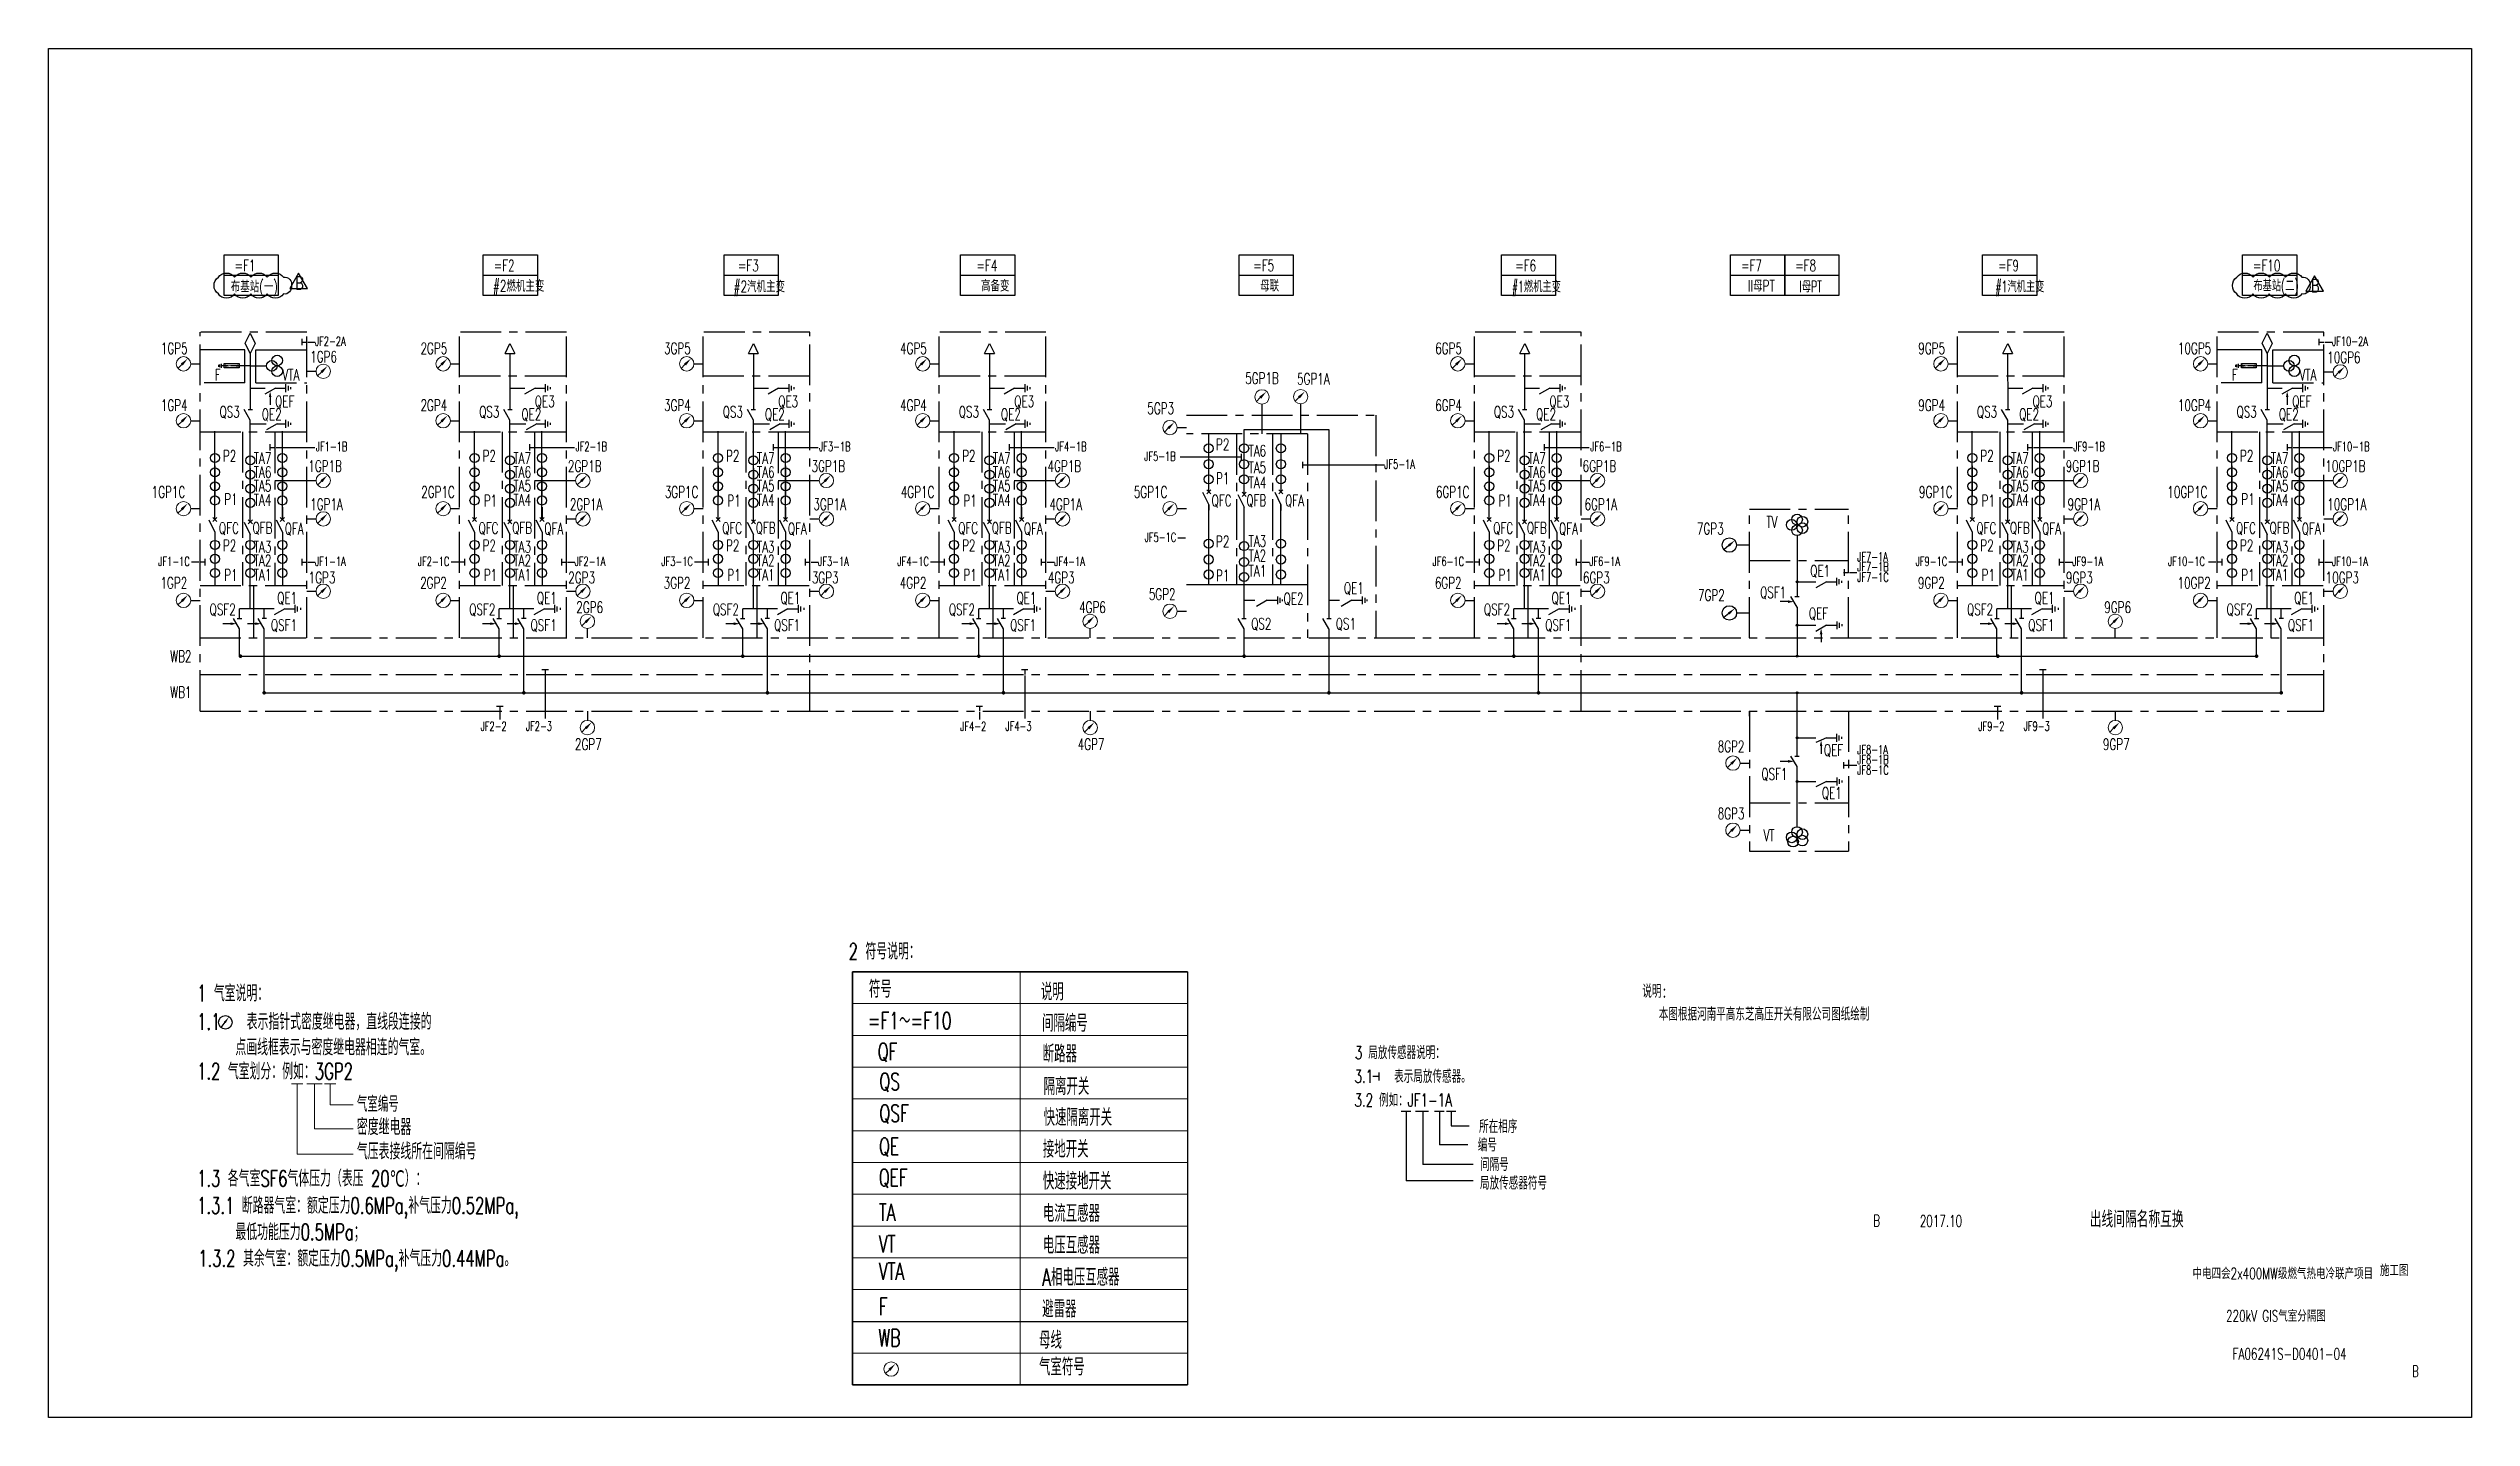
# Model space of a CAD drawing. Extents: x -61205 to 26665, y -81742 to 98141.
# Drawn here: x -57435 to 16865, y -81742 to -39742 of the extents above; entities that cross this region are included whole.
import ezdxf

# ---------------------------------------------------------------- set-up
doc = ezdxf.new("R2010")
doc.units = 0
doc.header["$LTSCALE"] = 1000
doc.header["$MEASUREMENT"] = 0
doc.linetypes.add('G', pattern=[2, 1.25, -0.25, 0.25, -0.25])
doc.layers.get('0').update_dxf_attribs({"linetype": 'CONTINUOUS'})
for name, color, linetype in [('01', 7, 'CONTINUOUS'), ('02', 1, 'CONTINUOUS'), ('02细实线', 7, 'CONTINUOUS'), ('05', 4, 'G'), ('06', 4, 'G'), ('08', 1, 'CONTINUOUS'), ('09', 3, 'CONTINUOUS'), ('1', 7, 'CONTINUOUS'), ('11', 6, 'CONTINUOUS')]:
    doc.layers.add(name, color=color, linetype=linetype)
doc.styles.add('DXT', font='geditxt.shx', dxfattribs={"width": 0.72, "bigfont": 'hzfs_1.shx'})
doc.styles.add('intecad', font='geditxt.shx', dxfattribs={"width": 0.667, "bigfont": 'hzfs_1.shx'})
doc.styles.add('QHZ', font='geditxt.shx', dxfattribs={"width": 0.67, "bigfont": 'hzfs_1.shx'})

msp = doc.modelspace()

# ---------------------------------------------------------------- texts
at = {"layer": '06', "style": 'intecad', "width": 0.667}
for s, p in [('JF2-2A', (-49264.187, -48863.977)), ('JF10-2A', (12585.447, -48863.977)), ('JF1-1B', (-49235.564, -52094.017)), ('JF2-1B', (-41274.193, -52094.017)), ('JF3-1B', (-33805.722, -52094.017)), ('JF4-1B', (-26568.196, -52094.017)), ('JF6-1B', (-10160.624, -52094.017)), ('JF9-1B', (4652.699, -52094.017)), ('JF10-1B', (12614.07, -52094.017)), ('JF5-1B', (-23836.379, -52391.817)), ('JF5-1A', (-16476.399, -52635.028)), ('JF5-1C', (-23821.318, -54876.776)), ('JF1-1C', (-54069.744, -55617.915)), ('JF1-1A', (-49264.187, -55617.123)), ('JF2-1C', (-46108.373, -55617.915)), ('JF2-1A', (-41302.816, -55617.123)), ('JF3-1C', (-38639.902, -55617.915)), ('JF3-1A', (-33834.345, -55617.123)), ('JF4-1C', (-31402.376, -55617.915)), ('JF4-1A', (-26596.819, -55617.123)), ('JF6-1C', (-14994.804, -55617.915)), ('JF6-1A', (-10189.247, -55617.123)), ('JF7-1A', (-1973.187, -55476.529)), ('JF7-1B', (-1973.187, -55782.003)), ('JF9-1C', (-181.481, -55617.915)), ('JF9-1A', (4624.076, -55617.123)), ('JF10-1C', (7559.032, -55617.915)), ('JF10-1A', (12585.447, -55617.123)), ('JF7-1C', (-1973.187, -56101.285)), ('JF2-2', (-44184.637, -60676.766)), ('JF2-3', (-42795.507, -60672.888)), ('JF4-2', (-29478.64, -60676.766)), ('JF4-3', (-28089.51, -60672.888)), ('JF9-2', (1742.255, -60676.766)), ('JF9-3', (3131.385, -60672.888)), ('JF8-1A', (-1973.187, -61392.431)), ('JF8-1B', (-1973.187, -61697.905)), ('JF8-1C', (-1973.187, -62017.187))]:
    msp.add_text(s, height=280, dxfattribs=at).set_placement(p)
at = {"layer": '1', "color": 7, "linetype": 'Continuous', "style": 'DXT', "width": 0.72}
msp.add_text('出线间隔名称互换', height=500, dxfattribs=at).set_placement((5158.062, -75910.538))
at = {"layer": '11'}
for s, height, style, width, p in [('布基站(一)', 350, 'intecad', 0.667, (-51846.75, -47221.966)), ('=F1', 350, 'intecad', 0.667, (-51726.595, -46576.945)), ('#2燃机主变', 350, 'intecad', 0.667, (-43804.079, -47202.974)), ('=F2', 350, 'intecad', 0.667, (-43781.391, -46576.945)), ('#2汽机主变', 350, 'intecad', 0.667, (-36425.078, -47221.966)), ('=F3', 350, 'intecad', 0.667, (-36296.443, -46576.945)), ('=F4', 350, 'intecad', 0.667, (-28978.329, -46576.945)), ('高备变', 350, 'intecad', 0.667, (-28841.945, -47197.607)), ('=F5', 350, 'intecad', 0.667, (-20488.977, -46576.945)), ('#1燃机主变', 350, 'intecad', 0.6, (-12560.213, -47221.966)), ('=F6', 350, 'intecad', 0.667, (-12458.705, -46576.945)), ('=F7', 350, 'intecad', 0.667, (-5533.781, -46576.945)), ('=F8', 350, 'intecad', 0.667, (-3873.395, -46576.945)), ('#1汽机主变', 350, 'intecad', 0.6, (2265.11, -47221.966)), ('=F9', 350, 'intecad', 0.667, (2346.278, -46576.945)), ('布基站(二)', 350, 'intecad', 0.6, (10175.456, -47195.107)), ('=F10', 350, 'intecad', 0.667, (10164.806, -46576.945)), ('母联', 350, 'intecad', 0.667, (-20280.206, -47197.607)), ('II母PT', 350, 'intecad', 0.667, (-5323.145, -47197.607)), ('I母PT', 350, 'intecad', 0.6, (-3743.501, -47221.966)), ('1GP5', 350, 'intecad', 0.667, (-53988.174, -49117.788)), ('1GP6', 350, 'intecad', 0.667, (-49408.649, -49373.998)), ('2GP5', 350, 'intecad', 0.667, (-46026.803, -49117.788)), ('3GP5', 350, 'intecad', 0.667, (-38558.332, -49117.788)), ('4GP5', 350, 'intecad', 0.667, (-31320.806, -49117.788)), ('6GP5', 350, 'intecad', 0.667, (-14913.234, -49117.788)), ('9GP5', 350, 'intecad', 0.667, (-99.911, -49117.788)), ('10GP5', 350, 'intecad', 0.667, (7861.46, -49117.788)), ('F', 350, 'intecad', 0.667, (-52335.026, -49929.831)), ('VTA', 350, 'intecad', 0.667, (-50262.018, -49929.831)), ('5GP1B', 350, 'intecad', 0.667, (-20738.923, -50034.622)), ('5GP1A', 350, 'intecad', 0.667, (-19147.74, -50054.42)), ('F', 350, 'intecad', 0.667, (9514.609, -49929.831)), ('VTA', 350, 'intecad', 0.667, (11587.616, -49929.831)), ('10GP6', 350, 'intecad', 0.667, (12440.985, -49393.937)), ('1GP4', 350, 'intecad', 0.667, (-53988.174, -50863.485)), ('QEF', 350, 'intecad', 0.667, (-50484.9, -50745.117)), ('2GP4', 350, 'intecad', 0.667, (-46026.803, -50863.485)), ('QE3', 350, 'intecad', 0.667, (-42523.529, -50745.117)), ('3GP4', 350, 'intecad', 0.667, (-38558.332, -50863.485)), ('QE3', 350, 'intecad', 0.667, (-35055.058, -50745.117)), ('4GP4', 350, 'intecad', 0.667, (-31320.806, -50863.485)), ('QE3', 350, 'intecad', 0.667, (-27817.532, -50745.117)), ('6GP4', 350, 'intecad', 0.667, (-14913.234, -50863.485)), ('QE3', 350, 'intecad', 0.667, (-11409.96, -50745.117)), ('9GP4', 350, 'intecad', 0.667, (-99.911, -50863.485)), ('QE3', 350, 'intecad', 0.667, (3403.363, -50745.117)), ('10GP4', 350, 'intecad', 0.667, (7861.46, -50863.485)), ('QEF', 350, 'intecad', 0.667, (11364.734, -50745.117)), ('QS3', 350, 'intecad', 0.667, (-52189.009, -51064.356)), ('QE2', 350, 'intecad', 0.667, (-50893.985, -51140.735)), ('QS3', 350, 'intecad', 0.667, (-44227.638, -51064.356)), ('QE2', 350, 'intecad', 0.667, (-42932.614, -51140.735)), ('QS3', 350, 'intecad', 0.667, (-36759.167, -51064.356)), ('QE2', 350, 'intecad', 0.667, (-35464.143, -51140.735)), ('QS3', 350, 'intecad', 0.667, (-29521.641, -51064.356)), ('QE2', 350, 'intecad', 0.667, (-28226.617, -51140.735)), ('5GP3', 350, 'intecad', 0.667, (-23739.748, -50957.609)), ('QS3', 350, 'intecad', 0.667, (-13114.069, -51064.356)), ('QE2', 350, 'intecad', 0.667, (-11819.045, -51140.735)), ('QS3', 350, 'intecad', 0.667, (1699.254, -51064.356)), ('QE2', 350, 'intecad', 0.667, (2994.278, -51140.735)), ('QS3', 350, 'intecad', 0.667, (9660.625, -51064.356)), ('QE2', 350, 'intecad', 0.667, (10955.649, -51140.735)), ('P2', 350, 'intecad', 0.667, (-21633.905, -52064.466)), ('TA6', 350, 'intecad', 0.667, (-20634.443, -52258.679)), ('P2', 350, 'intecad', 0.667, (-52085.561, -52414.683)), ('TA7', 350, 'intecad', 0.667, (-51139.306, -52484.437)), ('TA6', 350, 'intecad', 0.667, (-51139.306, -52912.617)), ('1GP1B', 350, 'intecad', 0.667, (-49466.068, -52730.493)), ('P2', 350, 'intecad', 0.667, (-44124.19, -52414.683)), ('TA7', 350, 'intecad', 0.667, (-43177.935, -52484.437)), ('TA6', 350, 'intecad', 0.667, (-43177.935, -52912.617)), ('2GP1B', 350, 'intecad', 0.667, (-41504.697, -52730.493)), ('P2', 350, 'intecad', 0.667, (-36655.719, -52414.683)), ('TA7', 350, 'intecad', 0.667, (-35709.464, -52484.437)), ('TA6', 350, 'intecad', 0.667, (-35709.464, -52912.617)), ('3GP1B', 350, 'intecad', 0.667, (-34036.226, -52730.493)), ('P2', 350, 'intecad', 0.667, (-29418.193, -52414.683)), ('TA7', 350, 'intecad', 0.667, (-28471.938, -52484.437)), ('TA6', 350, 'intecad', 0.667, (-28471.938, -52912.617)), ('4GP1B', 350, 'intecad', 0.667, (-26798.7, -52730.493)), ('TA5', 350, 'intecad', 0.667, (-20634.291, -52770.472)), ('P2', 350, 'intecad', 0.667, (-13010.621, -52414.683)), ('TA7', 350, 'intecad', 0.667, (-12064.366, -52484.437)), ('TA6', 350, 'intecad', 0.667, (-12064.366, -52912.617)), ('6GP1B', 350, 'intecad', 0.667, (-10391.128, -52730.493)), ('P2', 350, 'intecad', 0.667, (1802.702, -52414.683)), ('TA7', 350, 'intecad', 0.667, (2748.957, -52484.437)), ('TA6', 350, 'intecad', 0.667, (2748.957, -52912.617)), ('9GP1B', 350, 'intecad', 0.667, (4422.195, -52730.493)), ('P2', 350, 'intecad', 0.667, (9764.073, -52414.683)), ('TA7', 350, 'intecad', 0.667, (10710.328, -52484.437)), ('TA6', 350, 'intecad', 0.667, (10710.328, -52912.617)), ('10GP1B', 350, 'intecad', 0.667, (12383.566, -52730.493)), ('1GP1C', 350, 'intecad', 0.667, (-54269.681, -53524.04)), ('P1', 350, 'intecad', 0.667, (-52045.278, -53743.4)), ('TA5', 350, 'intecad', 0.667, (-51139.155, -53332.748)), ('TA4', 350, 'intecad', 0.667, (-51139.155, -53770.127)), ('2GP1C', 350, 'intecad', 0.667, (-46004.191, -53524.04)), ('P1', 350, 'intecad', 0.667, (-44083.907, -53788.571)), ('TA5', 350, 'intecad', 0.667, (-43177.784, -53332.748)), ('TA4', 350, 'intecad', 0.667, (-43177.784, -53770.127)), ('3GP1C', 350, 'intecad', 0.667, (-38535.72, -53524.04)), ('P1', 350, 'intecad', 0.667, (-36615.435, -53788.571)), ('TA5', 350, 'intecad', 0.667, (-35709.312, -53332.748)), ('TA4', 350, 'intecad', 0.667, (-35709.312, -53770.127)), ('4GP1C', 350, 'intecad', 0.667, (-31298.194, -53524.04)), ('P1', 350, 'intecad', 0.667, (-29377.909, -53788.571)), ('TA5', 350, 'intecad', 0.667, (-28471.786, -53332.748)), ('TA4', 350, 'intecad', 0.667, (-28471.786, -53770.127)), ('5GP1C', 350, 'intecad', 0.667, (-24155.002, -53524.04)), ('QFC', 350, 'intecad', 0.667, (-21767.153, -53787.373)), ('P1', 350, 'intecad', 0.667, (-21632.557, -53104.944)), ('QFB', 350, 'intecad', 0.667, (-20702.123, -53780.236)), ('TA4', 350, 'intecad', 0.667, (-20632.113, -53232.243)), ('QFA', 350, 'intecad', 0.667, (-19514.558, -53787.373)), ('6GP1C', 350, 'intecad', 0.667, (-14890.622, -53524.04)), ('P1', 350, 'intecad', 0.667, (-12970.337, -53788.571)), ('TA5', 350, 'intecad', 0.667, (-12064.214, -53332.748)), ('TA4', 350, 'intecad', 0.667, (-12064.214, -53770.127)), ('9GP1C', 350, 'intecad', 0.667, (-77.299, -53524.04)), ('P1', 350, 'intecad', 0.667, (1842.985, -53788.571)), ('TA5', 350, 'intecad', 0.667, (2749.108, -53332.748)), ('TA4', 350, 'intecad', 0.667, (2749.108, -53770.127)), ('10GP1C', 350, 'intecad', 0.667, (7538.182, -53524.04)), ('P1', 350, 'intecad', 0.667, (9804.356, -53743.4)), ('TA5', 350, 'intecad', 0.667, (10710.48, -53332.748)), ('TA4', 350, 'intecad', 0.667, (10710.48, -53770.127)), ('1GP1A', 350, 'intecad', 0.667, (-49408.649, -53901.553)), ('2GP1A', 350, 'intecad', 0.667, (-41447.278, -53901.553)), ('3GP1A', 350, 'intecad', 0.667, (-33978.806, -53901.553)), ('4GP1A', 350, 'intecad', 0.667, (-26741.281, -53901.553)), ('6GP1A', 350, 'intecad', 0.667, (-10333.709, -53901.553)), ('TV', 350, 'intecad', 0.667, (-4758.104, -54444.168)), ('9GP1A', 350, 'intecad', 0.667, (4479.614, -53901.553)), ('10GP1A', 350, 'intecad', 0.667, (12440.985, -53901.553)), ('QFC', 350, 'intecad', 0.667, (-52205.391, -54630.326)), ('P2', 350, 'intecad', 0.667, (-52085.561, -55161.768)), ('QFB', 350, 'intecad', 0.667, (-51177.862, -54623.189)), ('TA3', 350, 'intecad', 0.667, (-51139.306, -55207.006)), ('QFA', 350, 'intecad', 0.667, (-50190.179, -54648.29)), ('QFC', 350, 'intecad', 0.667, (-44244.02, -54630.326)), ('P2', 350, 'intecad', 0.667, (-44124.19, -55161.768)), ('QFB', 350, 'intecad', 0.667, (-43216.491, -54623.189)), ('TA3', 350, 'intecad', 0.667, (-43177.935, -55207.006)), ('QFA', 350, 'intecad', 0.667, (-42228.808, -54648.29)), ('QFC', 350, 'intecad', 0.667, (-36775.549, -54630.326)), ('P2', 350, 'intecad', 0.667, (-36655.719, -55161.768)), ('QFB', 350, 'intecad', 0.667, (-35748.02, -54623.189)), ('TA3', 350, 'intecad', 0.667, (-35709.464, -55207.006)), ('QFA', 350, 'intecad', 0.667, (-34760.336, -54648.29)), ('QFC', 350, 'intecad', 0.667, (-29538.023, -54630.326)), ('P2', 350, 'intecad', 0.667, (-29418.193, -55161.768)), ('QFB', 350, 'intecad', 0.667, (-28510.494, -54623.189)), ('TA3', 350, 'intecad', 0.667, (-28471.938, -55207.006)), ('QFA', 350, 'intecad', 0.667, (-27522.81, -54648.29)), ('P2', 350, 'intecad', 0.667, (-21633.905, -55044.86)), ('TA3', 350, 'intecad', 0.667, (-20634.443, -55028.236)), ('QFC', 350, 'intecad', 0.667, (-13130.451, -54630.326)), ('P2', 350, 'intecad', 0.667, (-13010.621, -55161.768)), ('QFB', 350, 'intecad', 0.667, (-12102.922, -54623.189)), ('TA3', 350, 'intecad', 0.667, (-12064.366, -55207.006)), ('QFA', 350, 'intecad', 0.667, (-11115.238, -54648.29)), ('7GP3', 350, 'intecad', 0.667, (-6887.986, -54649.31)), ('QFC', 350, 'intecad', 0.667, (1682.872, -54630.326)), ('P2', 350, 'intecad', 0.667, (1802.702, -55161.768)), ('QFB', 350, 'intecad', 0.667, (2710.401, -54623.189)), ('TA3', 350, 'intecad', 0.667, (2748.957, -55207.006)), ('QFA', 350, 'intecad', 0.667, (3698.084, -54648.29)), ('QFC', 350, 'intecad', 0.667, (9644.243, -54630.326)), ('P2', 350, 'intecad', 0.667, (9764.073, -55161.768)), ('QFB', 350, 'intecad', 0.667, (10671.772, -54623.189)), ('TA3', 350, 'intecad', 0.667, (10710.328, -55207.006)), ('QFA', 350, 'intecad', 0.667, (11659.455, -54648.29)), ('P1', 350, 'intecad', 0.667, (-52045.278, -56068.728)), ('TA2', 350, 'intecad', 0.667, (-51139.155, -55627.137)), ('TA1', 350, 'intecad', 0.667, (-51139.155, -56064.516)), ('P1', 350, 'intecad', 0.667, (-44083.907, -56068.728)), ('TA2', 350, 'intecad', 0.667, (-43177.784, -55627.137)), ('TA1', 350, 'intecad', 0.667, (-43177.784, -56064.516)), ('P1', 350, 'intecad', 0.667, (-36615.435, -56068.728)), ('TA2', 350, 'intecad', 0.667, (-35709.312, -55627.137)), ('TA1', 350, 'intecad', 0.667, (-35709.312, -56064.516)), ('P1', 350, 'intecad', 0.667, (-29377.909, -56068.728)), ('TA2', 350, 'intecad', 0.667, (-28471.786, -55627.137)), ('TA1', 350, 'intecad', 0.667, (-28471.786, -56064.516)), ('TA2', 350, 'intecad', 0.667, (-20634.291, -55476.123)), ('TA1', 350, 'intecad', 0.667, (-20632.113, -55943.124)), ('P1', 350, 'intecad', 0.667, (-12970.337, -56068.728)), ('TA2', 350, 'intecad', 0.667, (-12064.214, -55627.137)), ('TA1', 350, 'intecad', 0.667, (-12064.214, -56064.516)), ('QE1', 350, 'intecad', 0.667, (-3410.621, -55943.186)), ('P1', 350, 'intecad', 0.667, (1842.985, -56068.728)), ('TA2', 350, 'intecad', 0.667, (2749.108, -55627.137)), ('TA1', 350, 'intecad', 0.667, (2749.108, -56064.516)), ('P1', 350, 'intecad', 0.667, (9804.356, -56068.728)), ('TA2', 350, 'intecad', 0.667, (10710.48, -55627.137)), ('TA1', 350, 'intecad', 0.667, (10710.48, -56064.516)), ('1GP2', 350, 'intecad', 0.667, (-53999.434, -56312.298)), ('QE1', 350, 'intecad', 0.667, (-50418.823, -56774.938)), ('1GP3', 350, 'intecad', 0.667, (-49457.65, -56150.143)), ('2GP2', 350, 'intecad', 0.667, (-46038.063, -56312.298)), ('QE1', 350, 'intecad', 0.667, (-42457.452, -56774.938)), ('2GP3', 350, 'intecad', 0.667, (-41496.279, -56150.143)), ('3GP2', 350, 'intecad', 0.667, (-38569.591, -56312.298)), ('QE1', 350, 'intecad', 0.667, (-34988.981, -56774.938)), ('3GP3', 350, 'intecad', 0.667, (-34027.808, -56150.143)), ('4GP2', 350, 'intecad', 0.667, (-31332.065, -56312.298)), ('QE1', 350, 'intecad', 0.667, (-27751.455, -56774.938)), ('4GP3', 350, 'intecad', 0.667, (-26790.282, -56150.143)), ('5GP2', 350, 'intecad', 0.667, (-23694.341, -56659.948)), ('P1', 350, 'intecad', 0.667, (-21632.557, -56085.338)), ('QE2', 350, 'intecad', 0.667, (-19559.107, -56796.196)), ('QE1', 350, 'intecad', 0.667, (-17711.35, -56472.235)), ('6GP2', 350, 'intecad', 0.667, (-14924.493, -56312.298)), ('QE1', 350, 'intecad', 0.667, (-11343.883, -56774.938)), ('6GP3', 350, 'intecad', 0.667, (-10382.71, -56150.143)), ('7GP2', 350, 'intecad', 0.667, (-6853.165, -56688.299)), ('QSF1', 350, 'intecad', 0.667, (-4949.539, -56605.783)), ('9GP2', 350, 'intecad', 0.667, (-111.171, -56312.298)), ('QE1', 350, 'intecad', 0.667, (3469.44, -56774.938)), ('9GP3', 350, 'intecad', 0.667, (4430.613, -56150.143)), ('10GP2', 350, 'intecad', 0.667, (7850.201, -56312.298)), ('QE1', 350, 'intecad', 0.667, (11430.811, -56774.938)), ('10GP3', 350, 'intecad', 0.667, (12391.984, -56150.143)), ('QSF2', 350, 'intecad', 0.667, (-52492.856, -57127.87)), ('QSF2', 350, 'intecad', 0.667, (-44531.485, -57127.87)), ('2GP6', 350, 'intecad', 0.667, (-41248.288, -57059.39)), ('QSF2', 350, 'intecad', 0.667, (-37063.014, -57127.87)), ('QSF2', 350, 'intecad', 0.667, (-29825.488, -57127.87)), ('4GP6', 350, 'intecad', 0.667, (-25831.687, -57059.39)), ('QSF2', 350, 'intecad', 0.667, (-13417.916, -57127.87)), ('QEF', 350, 'intecad', 0.667, (-3453.022, -57248.317)), ('QSF2', 350, 'intecad', 0.667, (1395.407, -57127.87)), ('9GP6', 350, 'intecad', 0.667, (5603.21, -57059.39)), ('QSF2', 350, 'intecad', 0.667, (9356.778, -57127.87)), ('QSF1', 350, 'intecad', 0.667, (-50614.398, -57608.455)), ('QSF1', 350, 'intecad', 0.667, (-42653.026, -57608.455)), ('QSF1', 350, 'intecad', 0.667, (-35184.555, -57608.455)), ('QSF1', 350, 'intecad', 0.667, (-27947.029, -57608.455)), ('QS2', 350, 'intecad', 0.667, (-20555.185, -57566.639)), ('QS1', 350, 'intecad', 0.667, (-17962.017, -57567.394)), ('QSF1', 350, 'intecad', 0.667, (-11539.457, -57608.455)), ('QSF1', 350, 'intecad', 0.667, (3273.865, -57608.455)), ('QSF1', 350, 'intecad', 0.667, (11235.237, -57608.455)), ('WB2', 350, 'intecad', 0.667, (-53697.836, -58565.116)), ('WB1', 350, 'intecad', 0.667, (-53697.836, -59665.116)), ('2GP7', 350, 'intecad', 0.667, (-41289.917, -61262.183)), ('4GP7', 350, 'intecad', 0.667, (-25873.316, -61262.183)), ('9GP7', 350, 'intecad', 0.667, (5561.581, -61262.183)), ('8GP2', 350, 'intecad', 0.667, (-6249.863, -61329.809)), ('QEF', 350, 'intecad', 0.667, (-2991.813, -61439.668)), ('QSF1', 350, 'intecad', 0.667, (-4910.921, -62175.029)), ('QE1', 350, 'intecad', 0.667, (-3055.455, -62756.695)), ('8GP3', 350, 'intecad', 0.667, (-6249.863, -63389.071)), ('VT', 350, 'intecad', 0.667, (-4846.866, -64055.687)), ('2 符号说明：', 499.8, 'intecad', 0.667, (-32898.914, -67690.834)), ('符号', 525, 'intecad', 0.667, (-32276.827, -68859.622)), ('1 气室说明：', 499.8, 'intecad', 0.667, (-52878.241, -68975.968, -0.01)), ('说明', 525, 'intecad', 0.667, (-27003.219, -68944.306)), ('1.1   表示指针式密度继电器，直线段连接的', 499.80003, 'intecad', 0.667, (-52878.241, -69848.249, -0.01)), ('=F1～=F10', 525, 'intecad', 0.667, (-32313.304, -69830.859)), ('间隔编号', 525, 'intecad', 0.667, (-26966.569, -69904.54)), ('点画线框表示与密度继电器相连的气室。', 499.80003, 'intecad', 0.667, (-51702.373, -70631.143, -0.01)), ('QF', 525, 'intecad', 0.667, (-32005.571, -70781.763)), ('断路器', 525, 'intecad', 0.667, (-26948.238, -70844.965)), ('3 局放传感器说明：', 400, 'intecad', 0.667, (-17376.111, -70747.343)), ('1.2 气室划分：例如：3GP2', 499.80003, 'intecad', 0.667, (-52878.241, -71369.83, -0.01)), ('QS', 525, 'intecad', 0.667, (-31951.524, -71696.885)), ('隔离开关', 525, 'intecad', 0.667, (-26920.034, -71845.507)), ('3.1   表示局放传感器。', 400, 'intecad', 0.667, (-17387.866, -71475.726)), ('气室编号', 479.0235, 'QHZ', 0.67, (-47976.988, -72363.814, -0.01)), ('3.2 例如：JF1-1A', 400, 'intecad', 0.667, (-17387.866, -72204.109)), ('密度继电器', 499.8, 'intecad', 0.667, (-47976.988, -73076.638, -0.01)), ('QSF', 525, 'intecad', 0.667, (-31951.524, -72671.885)), ('快速隔离开关', 525, 'intecad', 0.667, (-26920.034, -72794.176)), ('所在相序', 400, 'intecad', 0.667, (-13567.174, -73012.664)), ('气压表接线所在间隔编号', 499.80003, 'intecad', 0.667, (-47976.988, -73824.743, -0.01)), ('QE', 525, 'intecad', 0.667, (-31965.854, -73686.259)), ('接地开关', 525, 'intecad', 0.667, (-26943.064, -73769.418)), ('编号', 400, 'intecad', 0.667, (-13606.844, -73580.696)), ('1.3 各气室SF6气体压力（表压 20℃）：', 499.80003, 'intecad', 0.667, (-52878.241, -74658.004, -0.01)), ('QEF', 525, 'intecad', 0.667, (-31971.516, -74642.433)), ('快速接地开关', 525, 'intecad', 0.667, (-26943.064, -74749.438)), ('间隔号', 400, 'intecad', 0.667, (-13538.77, -74176.307)), ('1.3.1 断路器气室：额定压力0.6MPa,补气压力0.52MPa,', 499.80003, 'intecad', 0.667, (-52878.241, -75487.291, -0.01)), ('局放传感器符号', 400, 'intecad', 0.667, (-13538.77, -74747.969)), ('最低功能压力0.5MPa；', 499.80003, 'intecad', 0.667, (-51702.373, -76300.219, -0.01)), ('TA', 525, 'intecad', 0.667, (-31971.516, -75706.568)), ('电流互感器', 525, 'intecad', 0.667, (-26943.064, -75740.674)), ('B', 350, 'intecad', 0.667, (-1478.801, -75876.832)), ('2017.10', 350, 'intecad', 0.667, (-53.496, -75887.301)), ('VT', 525, 'intecad', 0.667, (-31971.516, -76681.568)), ('电压互感器', 525, 'intecad', 0.667, (-26943.064, -76715.674)), ('1.3.2 其余气室：额定压力0.5MPa,补气压力0.44MPa。', 499.80003, 'intecad', 0.667, (-52842.718, -77109.631, -0.01)), ('VTA', 525, 'intecad', 0.667, (-31971.516, -77519.785)), ('A相电压互感器', 525, 'intecad', 0.667, (-26962.67, -77697.791)), ('中电四会2x400MW级燃气热电冷联产项目', 350, 'intecad', 0.667, (8310.338, -77497.423)), ('施工图 ', 350, 'intecad', 0.667, (14056.05, -77399.232)), ('F', 525, 'intecad', 0.667, (-31971.516, -78597.341)), ('避雷器', 525, 'intecad', 0.667, (-26962.67, -78672.791)), ('220kV GIS气室分隔图', 350, 'intecad', 0.667, (9338.086, -78797.982)), ('WB', 525, 'intecad', 0.667, (-31982.069, -79558.733)), ('母线', 525, 'intecad', 0.667, (-27059.738, -79628.781)), ('气室符号', 525, 'intecad', 0.667, (-27059.738, -80451.054)), ('FA06241S-D0401-04', 350, 'intecad', 0.667, (9541.344, -79962.563)), ('B', 350, 'intecad', 0.667, (15041.12, -80497.205))]:
    msp.add_text(s, height=height, dxfattribs=dict(at, style=style, width=width)).set_placement(p)
at = {"layer": '11', "char_height": 400, "attachment_point": 1, "style": 'intecad'}
for s, insert in [('说明{\\Ftxt|c134;:}', (-8560.099, -68464.241)), ('本图根据河南平高东芝高压开关有限公司图纸绘制', (-8055.523, -69164.992))]:
    msp.add_mtext(s, dxfattribs=dict(at, insert=insert))

# ---------------------------------------------------------------- blocks, each defined once
blk = doc.blocks.new('SLAJDKA')
blk.add_lwpolyline([(203165, 83952), (202894, 84422), (202623, 83953)], close=True)
at = {"layer": '1', "color": 7, "linetype": 'Continuous', "style": 'DXT', "width": 0.72}
blk.add_text('B', height=400, dxfattribs=at).set_placement((202788, 83924))

# ---------------------------------------------------------------- hatches: boundary and pattern name
at = {"layer": '01'}
h = msp.add_hatch(color=256, dxfattribs=at)
h.paths.add_polyline_path([(-3815.901, -56070.488), (-3815.901, -56101.098), (-3785.291, -56101.098, 0.414213562)])
h.paths.add_polyline_path([(-3815.901, -56070.488, 0.414213562), (-3846.512, -56101.098), (-3815.901, -56101.098)])
h.paths.add_polyline_path([(-3785.291, -56101.098), (-3846.512, -56101.098, 1)])
h = msp.add_hatch(color=256, dxfattribs=at)
h.paths.add_polyline_path([(-3815.901, -57407.451), (-3815.901, -57438.061), (-3785.291, -57438.061, 0.414213562)])
h.paths.add_polyline_path([(-3815.901, -57407.451, 0.414213562), (-3846.512, -57438.061), (-3815.901, -57438.061)])
h.paths.add_polyline_path([(-3785.291, -57438.061), (-3846.512, -57438.061, 1)])
h = msp.add_hatch(color=256, dxfattribs=at)
h.paths.add_polyline_path([(-3815.901, -58354.285), (-3815.901, -58384.896), (-3785.291, -58384.896, 0.414213562)])
h.paths.add_polyline_path([(-3815.901, -58354.285, 0.414213562), (-3846.512, -58384.896), (-3815.901, -58384.896)])
h.paths.add_polyline_path([(-3785.291, -58384.896), (-3846.512, -58384.896, 1)])
h = msp.add_hatch(color=256, dxfattribs=at)
h.paths.add_polyline_path([(-3815.901, -59477.101), (-3815.901, -59507.712), (-3785.291, -59507.712, 0.414213562)])
h.paths.add_polyline_path([(-3815.901, -59477.101, 0.414213562), (-3846.512, -59507.712), (-3815.901, -59507.712)])
h.paths.add_polyline_path([(-3785.291, -59507.712), (-3846.512, -59507.712, 1)])
h = msp.add_hatch(color=256, dxfattribs=at)
h.paths.add_polyline_path([(-3815.901, -60861.812), (-3815.901, -60892.422), (-3785.291, -60892.422, 0.414213562)])
h.paths.add_polyline_path([(-3815.901, -60861.812, 0.414213562), (-3846.512, -60892.422), (-3815.901, -60892.422)])
h.paths.add_polyline_path([(-3785.291, -60892.422), (-3846.512, -60892.422, 1)])
h = msp.add_hatch(color=256, dxfattribs=at)
h.paths.add_polyline_path([(-3815.901, -62198.775), (-3815.901, -62229.385), (-3785.291, -62229.385, 0.414213562)])
h.paths.add_polyline_path([(-3815.901, -62198.775, 0.414213562), (-3846.512, -62229.385), (-3815.901, -62229.385)])
h.paths.add_polyline_path([(-3785.291, -62229.385), (-3846.512, -62229.385, 1)])

# ---------------------------------------------------------------- linework, layer by layer
for p, q in [((-52048.444, -46696.036), (-50388.058, -46696.036)), ((-44103.241, -46696.036), (-42442.855, -46696.036)), ((-36718.891, -46696.036), (-35058.505, -46696.036)), ((-29463.65, -46696.036), (-27803.264, -46696.036)), ((-20923.999, -46696.036), (-19263.613, -46696.036)), ((-12881.153, -46696.036), (-11220.767, -46696.036)), ((-5855.63, -46696.036), (-4195.244, -46696.036)), ((-4195.244, -46696.036), (-2534.858, -46696.036)), ((1871.812, -46696.036), (3532.198, -46696.036)), ((9842.956, -46696.036), (11503.342, -46696.036)), ((-49480.088, -48748.569), (-49251.574, -48748.569)), ((12369.546, -48748.569), (12598.06, -48748.569)), ((-53073.045, -49416.688), (-52787.331, -49416.688)), ((-45111.673, -49416.688), (-44825.96, -49416.688)), ((-37643.202, -49416.688), (-37357.489, -49416.688)), ((-30405.676, -49416.688), (-30119.963, -49416.688)), ((-13998.104, -49416.688), (-13712.391, -49416.688)), ((815.219, -49416.688), (1100.932, -49416.688)), ((8776.59, -49416.688), (9062.303, -49416.688)), ((-53073.045, -51162.385), (-52787.331, -51162.385)), ((-45111.673, -51162.385), (-44825.96, -51162.385)), ((-37643.202, -51162.385), (-37357.489, -51162.385)), ((-30405.676, -51162.385), (-30119.963, -51162.385)), ((-13998.104, -51162.385), (-13712.391, -51162.385)), ((815.219, -51162.385), (1100.932, -51162.385)), ((8776.59, -51162.385), (9062.303, -51162.385)), ((-50457.115, -51978.608), (-49262.562, -51978.608)), ((-42495.744, -51978.608), (-41301.191, -51978.608)), ((-35027.273, -51978.608), (-33832.719, -51978.608)), ((-27789.747, -51978.608), (-26595.193, -51978.608)), ((-22824.618, -51371.263), (-22538.905, -51371.263)), ((-11382.175, -51978.608), (-10187.621, -51978.608)), ((3431.148, -51978.608), (4625.701, -51978.608)), ((11392.519, -51978.608), (12587.072, -51978.608)), ((-21022.863, -52276.409), (-22729.109, -52276.409)), ((-18828.233, -52519.62), (-16463.786, -52519.62)), ((-53073.045, -53859.267), (-52787.331, -53859.267)), ((-45111.673, -53859.267), (-44825.96, -53859.267)), ((-37643.202, -53859.267), (-37357.489, -53859.267)), ((-30405.676, -53859.267), (-30119.963, -53859.267)), ((-22824.618, -53859.267), (-22538.905, -53859.267)), ((-13998.104, -53859.267), (-13712.391, -53859.267)), ((815.219, -53859.267), (1100.932, -53859.267)), ((8776.59, -53859.267), (9062.303, -53859.267)), ((-22573.791, -54761.368), (-22802.305, -54761.368)), ((-52822.217, -55502.507), (-53050.731, -55502.507)), ((-49480.088, -55501.715), (-49251.574, -55501.715)), ((-44860.846, -55502.507), (-45089.36, -55502.507)), ((-41518.717, -55501.715), (-41290.203, -55501.715)), ((-37392.375, -55502.507), (-37620.889, -55502.507)), ((-34050.246, -55501.715), (-33821.732, -55501.715)), ((-30154.849, -55502.507), (-30383.363, -55502.507)), ((-26812.72, -55501.715), (-26584.206, -55501.715)), ((-13747.277, -55502.507), (-13975.791, -55502.507)), ((-10405.148, -55501.715), (-10176.634, -55501.715)), ((1066.046, -55502.507), (837.532, -55502.507)), ((4408.175, -55501.715), (4636.689, -55501.715)), ((9027.417, -55502.507), (8798.903, -55502.507)), ((12369.546, -55501.715), (12598.06, -55501.715)), ((-49514.974, -56394.306), (-49229.261, -56394.306)), ((-41553.603, -56394.306), (-41267.889, -56394.306)), ((-34085.132, -56394.306), (-33799.418, -56394.306)), ((-26847.606, -56394.306), (-26561.892, -56394.306)), ((-10440.034, -56394.306), (-10154.32, -56394.306)), ((-2209.073, -55817.439), (-1980.559, -55817.439)), ((4373.289, -56394.306), (4659.002, -56394.306)), ((12334.66, -56394.306), (12620.374, -56394.306)), ((-53073.045, -56673.9), (-52787.331, -56673.9)), ((-45111.673, -56673.9), (-44825.96, -56673.9)), ((-37643.202, -56673.9), (-37357.489, -56673.9)), ((-30405.676, -56673.9), (-30119.963, -56673.9)), ((-22824.618, -57007.769), (-22538.905, -57007.769)), ((-13998.104, -56673.9), (-13712.391, -56673.9)), ((815.219, -56673.9), (1100.932, -56673.9)), ((8776.59, -56673.9), (9062.303, -56673.9)), ((-40909.467, -57823.488), (-40909.467, -57537.774)), ((-25492.866, -57823.488), (-25492.866, -57537.774)), ((5942.031, -57823.488), (5942.031, -57537.774)), ((-42205.757, -58981.19), (-42205.757, -60291.988)), ((-27499.76, -58981.19), (-27499.76, -60291.988)), ((3721.135, -58981.19), (3721.135, -60291.988)), ((-43594.886, -60104.006), (-43594.886, -60332.519)), ((-40909.467, -60069.12), (-40909.467, -60354.833)), ((-28888.889, -60104.006), (-28888.889, -60332.519)), ((-25492.866, -60069.12), (-25492.866, -60354.833)), ((2332.006, -60104.006), (2332.006, -60332.519)), ((5942.031, -60069.12), (5942.031, -60354.833)), ((-5561.275, -61665.037), (-5275.562, -61665.037)), ((-2209.073, -61733.342), (-1980.559, -61733.342)), ((-5561.275, -63724.298), (-5275.562, -63724.298)), ((-52022.126, -69612.952, -0.01), (-52144.485, -69772.656, -0.01))]:
    msp.add_line(p, q)
msp.add_lwpolyline([(-57434.652, -39741.701), (16865.348, -39741.701), (16865.348, -81741.701), (-57434.652, -81741.701)], close=True)
for points in [[(-52225.727, -46761.302, -0.52056705), (-51725.727, -46761.302, -0.52056705), (-51225.727, -46761.302, -0.52056705), (-50725.727, -46761.302, -0.52056705), (-50225.727, -46761.302, -0.52056705), (-49983.072, -47018.647, -0.52056705), (-50228.146, -47273.573, -0.52056705), (-50728.146, -47273.573, -0.52056705), (-51228.146, -47273.573, -0.52056705), (-51728.146, -47273.573, -0.52056705), (-52225.727, -47271.154, -0.52056705)], [(9665.673, -46761.302, -0.52056705), (10165.673, -46761.302, -0.52056705), (10665.673, -46761.302, -0.52056705), (11165.673, -46761.302, -0.52056705), (11665.673, -46761.302, -0.52056705), (11908.329, -47018.647, -0.52056705), (11663.255, -47273.573, -0.52056705), (11163.255, -47273.573, -0.52056705), (10663.255, -47273.573, -0.52056705), (10163.255, -47273.573, -0.52056705), (9665.673, -47271.154, -0.52056705)]]:
    msp.add_lwpolyline(points, format="xyb", close=True)
at = {"linetype": 'ByBlock', "lineweight": 18}
for points in [[(-53348.806, -49438.459), (-53465.788, -49555.442)], [(-49063.71, -49667.705), (-49180.693, -49784.688)], [(-45387.434, -49438.459), (-45504.417, -49555.442)], [(-37918.963, -49438.459), (-38035.946, -49555.442)], [(-30681.437, -49438.459), (-30798.42, -49555.442)], [(-14273.865, -49438.459), (-14390.848, -49555.442)], [(539.458, -49438.459), (422.475, -49555.442)], [(8500.829, -49438.459), (8383.846, -49555.442)], [(12785.924, -49687.643), (12668.941, -49804.626)], [(-20279.112, -50454.567), (-20396.095, -50571.55)], [(-19093.075, -50446.843), (-19210.058, -50563.826)], [(-53348.806, -51184.157), (-53465.788, -51301.139)], [(-45387.434, -51184.157), (-45504.417, -51301.139)], [(-37918.963, -51184.157), (-38035.946, -51301.139)], [(-30681.437, -51184.157), (-30798.42, -51301.139)], [(-14273.865, -51184.157), (-14390.848, -51301.139)], [(539.458, -51184.157), (422.475, -51301.139)], [(8500.829, -51184.157), (8383.846, -51301.139)], [(-23100.379, -51393.034), (-23217.362, -51510.017)], [(-49062.133, -53016.623), (-49179.116, -53133.606)], [(-41100.762, -53016.623), (-41217.745, -53133.606)], [(-33632.291, -53016.623), (-33749.274, -53133.606)], [(-26394.765, -53016.623), (-26511.748, -53133.606)], [(-9987.193, -53016.623), (-10104.176, -53133.606)], [(4826.13, -53016.623), (4709.147, -53133.606)], [(12787.501, -53016.623), (12670.518, -53133.606)], [(-53348.806, -53881.038), (-53465.788, -53998.021)], [(-49063.71, -54195.259), (-49180.693, -54312.242)], [(-45387.434, -53881.038), (-45504.417, -53998.021)], [(-41102.339, -54195.259), (-41219.322, -54312.242)], [(-37918.963, -53881.038), (-38035.946, -53998.021)], [(-33633.868, -54195.259), (-33750.851, -54312.242)], [(-30681.437, -53881.038), (-30798.42, -53998.021)], [(-26396.342, -54195.259), (-26513.325, -54312.242)], [(-23100.379, -53881.038), (-23217.362, -53998.021)], [(-14273.865, -53881.038), (-14390.848, -53998.021)], [(-9988.77, -54195.259), (-10105.753, -54312.242)], [(539.458, -53881.038), (422.475, -53998.021)], [(4824.553, -54195.259), (4707.57, -54312.242)], [(8500.829, -53881.038), (8383.846, -53998.021)], [(12785.924, -54195.259), (12668.941, -54312.242)], [(-49063.71, -56416.077), (-49180.693, -56533.06)], [(-41102.339, -56416.077), (-41219.322, -56533.06)], [(-33633.868, -56416.077), (-33750.851, -56533.06)], [(-26396.342, -56416.077), (-26513.325, -56533.06)], [(-9988.77, -56416.077), (-10105.753, -56533.06)], [(4824.553, -56416.077), (4707.57, -56533.06)], [(12785.924, -56416.077), (12668.941, -56533.06)], [(-53348.806, -56695.671), (-53465.788, -56812.654)], [(-45387.434, -56695.671), (-45504.417, -56812.654)], [(-37918.963, -56695.671), (-38035.946, -56812.654)], [(-30681.437, -56695.671), (-30798.42, -56812.654)], [(-23100.379, -57029.54), (-23217.362, -57146.523)], [(-14273.865, -56695.671), (-14390.848, -56812.654)], [(539.458, -56695.671), (422.475, -56812.654)], [(8500.829, -56695.671), (8383.846, -56812.654)], [(-40964.572, -57338.89), (-41081.555, -57455.873)], [(-25547.971, -57338.89), (-25664.954, -57455.873)], [(5886.926, -57338.89), (5769.943, -57455.873)], [(-40964.572, -60597.26), (-41081.555, -60714.243)], [(-25547.971, -60597.26), (-25664.954, -60714.243)], [(5886.926, -60597.26), (5769.943, -60714.243)], [(-5837.036, -61686.808), (-5954.019, -61803.791)], [(-5837.036, -63746.069), (-5954.019, -63863.052)], [(-31650.309, -80276.225), (-31767.292, -80393.208)]]:
    msp.add_lwpolyline(points, dxfattribs=at)
for centre in [(-53293.7, -49416.688), (-49008.605, -49645.934), (-45332.329, -49416.688), (-37863.858, -49416.688), (-30626.332, -49416.688), (-14218.76, -49416.688), (594.563, -49416.688), (8555.934, -49416.688), (12841.029, -49665.872), (-20224.006, -50432.796), (-19037.969, -50425.072), (-53293.7, -51162.385), (-45332.329, -51162.385), (-37863.858, -51162.385), (-30626.332, -51162.385), (-23045.274, -51371.263), (-14218.76, -51162.385), (594.563, -51162.385), (8555.934, -51162.385), (-49010.065, -52994.852), (-41048.694, -52994.852), (-33580.223, -52994.852), (-26342.697, -52994.852), (-9935.125, -52994.852), (4878.198, -52994.852), (12839.569, -52994.852), (-53293.7, -53859.267), (-49008.605, -54173.488), (-45332.329, -53859.267), (-41047.234, -54173.488), (-37863.858, -53859.267), (-33578.763, -54173.488), (-30626.332, -53859.267), (-26341.237, -54173.488), (-23045.274, -53859.267), (-14218.76, -53859.267), (-9933.665, -54173.488), (594.563, -53859.267), (4879.658, -54173.488), (8555.934, -53859.267), (12841.029, -54173.488), (-53293.7, -56673.9), (-49008.605, -56394.306), (-45332.329, -56673.9), (-41047.234, -56394.306), (-37863.858, -56673.9), (-33578.763, -56394.306), (-30626.332, -56673.9), (-26341.237, -56394.306), (-14218.76, -56673.9), (-9933.665, -56394.306), (594.563, -56673.9), (4879.658, -56394.306), (8555.934, -56673.9), (12841.029, -56394.306), (-40909.467, -57317.119), (-25492.866, -57317.119), (-23045.274, -57007.769), (5942.031, -57317.119), (-40909.467, -60575.489), (-25492.866, -60575.489), (5942.031, -60575.489), (-5781.931, -61665.037), (-5781.931, -63724.298), (-31595.203, -80254.454)]:
    msp.add_circle(centre, 220.656, dxfattribs=at)
msp.add_circle((-52010.243, -69617.395, -0.01), 208.26)
for points in [[(-53315.43, -49468.798), (-53163.737, -49256.428), (-53376.107, -49408.121)], [(-49030.335, -49698.043), (-48878.641, -49485.673), (-49091.012, -49637.366)], [(-45354.059, -49468.798), (-45202.366, -49256.428), (-45414.736, -49408.121)], [(-37885.587, -49468.798), (-37733.894, -49256.428), (-37946.265, -49408.121)], [(-30648.062, -49468.798), (-30496.369, -49256.428), (-30708.739, -49408.121)], [(-14240.49, -49468.798), (-14088.796, -49256.428), (-14301.167, -49408.121)], [(572.833, -49468.798), (724.526, -49256.428), (512.156, -49408.121)], [(8534.204, -49468.798), (8685.897, -49256.428), (8473.527, -49408.121)], [(12819.3, -49717.982), (12970.993, -49505.612), (12758.622, -49657.305)], [(-20245.736, -50484.906), (-20094.043, -50272.536), (-20306.413, -50424.229)], [(-19059.699, -50477.181), (-18908.006, -50264.811), (-19120.376, -50416.504)], [(-53315.43, -51214.495), (-53163.737, -51002.125), (-53376.107, -51153.818)], [(-45354.059, -51214.495), (-45202.366, -51002.125), (-45414.736, -51153.818)], [(-37885.587, -51214.495), (-37733.894, -51002.125), (-37946.265, -51153.818)], [(-30648.062, -51214.495), (-30496.369, -51002.125), (-30708.739, -51153.818)], [(-23067.003, -51423.373), (-22915.31, -51211.003), (-23127.681, -51362.696)], [(-14240.49, -51214.495), (-14088.796, -51002.125), (-14301.167, -51153.818)], [(572.833, -51214.495), (724.526, -51002.125), (512.156, -51153.818)], [(8534.204, -51214.495), (8685.897, -51002.125), (8473.527, -51153.818)], [(-49031.795, -53046.962), (-48880.102, -52834.591), (-49092.472, -52986.284)], [(-41070.424, -53046.962), (-40918.731, -52834.591), (-41131.101, -52986.284)], [(-33601.952, -53046.962), (-33450.259, -52834.591), (-33662.63, -52986.284)], [(-26364.426, -53046.962), (-26212.733, -52834.591), (-26425.104, -52986.284)], [(-9956.854, -53046.962), (-9805.161, -52834.591), (-10017.532, -52986.284)], [(4856.468, -53046.962), (5008.161, -52834.591), (4795.791, -52986.284)], [(12817.839, -53046.962), (12969.533, -52834.591), (12757.162, -52986.284)], [(-53315.43, -53911.377), (-53163.737, -53699.007), (-53376.107, -53850.7)], [(-49030.335, -54225.598), (-48878.641, -54013.228), (-49091.012, -54164.921)], [(-45354.059, -53911.377), (-45202.366, -53699.007), (-45414.736, -53850.7)], [(-41068.963, -54225.598), (-40917.27, -54013.228), (-41129.641, -54164.921)], [(-37885.587, -53911.377), (-37733.894, -53699.007), (-37946.265, -53850.7)], [(-33600.492, -54225.598), (-33448.799, -54013.228), (-33661.169, -54164.921)], [(-30648.062, -53911.377), (-30496.369, -53699.007), (-30708.739, -53850.7)], [(-26362.966, -54225.598), (-26211.273, -54013.228), (-26423.643, -54164.921)], [(-23067.003, -53911.377), (-22915.31, -53699.007), (-23127.681, -53850.7)], [(-14240.49, -53911.377), (-14088.796, -53699.007), (-14301.167, -53850.7)], [(-9955.394, -54225.598), (-9803.701, -54013.228), (-10016.071, -54164.921)], [(572.833, -53911.377), (724.526, -53699.007), (512.156, -53850.7)], [(4857.929, -54225.598), (5009.622, -54013.228), (4797.251, -54164.921)], [(8534.204, -53911.377), (8685.897, -53699.007), (8473.527, -53850.7)], [(12819.3, -54225.598), (12970.993, -54013.228), (12758.622, -54164.921)], [(-49030.335, -56446.416), (-48878.641, -56234.046), (-49091.012, -56385.739)], [(-41068.963, -56446.416), (-40917.27, -56234.046), (-41129.641, -56385.739)], [(-33600.492, -56446.416), (-33448.799, -56234.046), (-33661.169, -56385.739)], [(-26362.966, -56446.416), (-26211.273, -56234.046), (-26423.643, -56385.739)], [(-9955.394, -56446.416), (-9803.701, -56234.046), (-10016.071, -56385.739)], [(4857.929, -56446.416), (5009.622, -56234.046), (4797.251, -56385.739)], [(12819.3, -56446.416), (12970.993, -56234.046), (12758.622, -56385.739)], [(-53315.43, -56726.01), (-53163.737, -56513.639), (-53376.107, -56665.332)], [(-45354.059, -56726.01), (-45202.366, -56513.639), (-45414.736, -56665.332)], [(-40931.196, -57369.228), (-40779.503, -57156.858), (-40991.873, -57308.551)], [(-37885.587, -56726.01), (-37733.894, -56513.639), (-37946.265, -56665.332)], [(-30648.062, -56726.01), (-30496.369, -56513.639), (-30708.739, -56665.332)], [(-25514.595, -57369.228), (-25362.902, -57156.858), (-25575.272, -57308.551)], [(-23067.003, -57059.879), (-22915.31, -56847.509), (-23127.681, -56999.202)], [(-14240.49, -56726.01), (-14088.796, -56513.639), (-14301.167, -56665.332)], [(572.833, -56726.01), (724.526, -56513.639), (512.156, -56665.332)], [(5920.301, -57369.228), (6071.994, -57156.858), (5859.624, -57308.551)], [(8534.204, -56726.01), (8685.897, -56513.639), (8473.527, -56665.332)], [(-40931.196, -60627.598), (-40779.503, -60415.228), (-40991.873, -60566.921)], [(-25514.595, -60627.598), (-25362.902, -60415.228), (-25575.272, -60566.921)], [(5920.301, -60627.598), (6071.994, -60415.228), (5859.624, -60566.921)], [(-5803.661, -61717.146), (-5651.968, -61504.776), (-5864.338, -61656.469)], [(-5803.661, -63776.408), (-5651.968, -63564.038), (-5864.338, -63715.731)], [(-31616.933, -80306.563), (-31465.24, -80094.193), (-31677.61, -80245.886)]]:
    msp.add_solid(points, dxfattribs=at)
msp.add_solid([(-51995.509, -69633.345, -0.01), (-52048.744, -69592.558, -0.01), (-51899.767, -69453.247, -0.01)])
at = {"layer": '01'}
for p, q in [((-51400.051, -48783.82), (-51247.271, -48471.682)), ((-51247.271, -49103.307), (-51400.051, -48783.82)), ((-51247.271, -48471.682), (-51098.195, -48791.073)), ((-51098.195, -48791.073), (-51247.271, -49103.307)), ((-49664.972, -48648.569), (-49664.972, -48848.569)), ((-49664.972, -48748.569), (-49514.974, -48748.569)), ((-43435.136, -49103.307), (-43282.356, -48791.169)), ((-43282.356, -48791.169), (-43136.665, -49103.307)), ((-35966.664, -49103.307), (-35813.885, -48791.169)), ((-35813.885, -48791.169), (-35668.194, -49103.307)), ((-28729.138, -49103.307), (-28576.359, -48791.169)), ((-28576.359, -48791.169), (-28430.668, -49103.307)), ((-12321.566, -49103.307), (-12168.787, -48791.169)), ((-12168.787, -48791.169), (-12023.096, -49103.307)), ((2491.756, -49103.307), (2644.536, -48791.169)), ((2644.536, -48791.169), (2790.227, -49103.307)), ((10449.583, -48783.82), (10602.363, -48471.682)), ((10602.363, -49103.307), (10449.583, -48783.82)), ((10602.363, -48471.682), (10751.439, -48791.073)), ((10751.439, -48791.073), (10602.363, -49103.307)), ((12184.663, -48648.569), (12184.663, -48848.569)), ((12184.663, -48748.569), (12334.66, -48748.569)), ((-52224.866, -49447.935), (-52224.866, -49505.973)), ((-52184.066, -49517.459), (-52184.066, -49435.859)), ((-52143.266, -49415.459), (-52143.266, -49537.859)), ((-52019.971, -49476.659), (-52143.266, -49476.659)), ((-52043.135, -49411.379), (-51588.806, -49411.379)), ((-52043.135, -49541.939), (-52043.135, -49411.379)), ((-51588.806, -49541.939), (-52043.135, -49541.939)), ((-51588.806, -49476.659), (-51856.771, -49476.659)), ((-51247.16, -49476.659), (-51788.856, -49476.659)), ((-51246.758, -49476.659), (-51746.138, -49476.659)), ((-51588.806, -49411.379), (-51588.806, -49541.939)), ((-51247.271, -49103.307), (-51246.758, -50819.708)), ((-51246.758, -49476.659), (-50747.378, -49476.659)), ((-43285.9, -49103.307), (-43285.387, -50819.708)), ((-35817.429, -49103.307), (-35816.916, -50819.708)), ((-28579.903, -49103.307), (-28579.39, -50819.708)), ((-12172.331, -49103.307), (-12171.818, -50819.708)), ((2640.992, -49103.307), (2641.505, -50819.708)), ((9624.768, -49447.935), (9624.768, -49505.973)), ((9665.568, -49517.459), (9665.568, -49435.859)), ((9706.368, -49415.459), (9706.368, -49537.859)), ((9829.664, -49476.659), (9706.368, -49476.659)), ((9806.499, -49541.939), (9806.499, -49411.379)), ((9806.499, -49411.379), (10260.828, -49411.379)), ((10260.828, -49541.939), (9806.499, -49541.939)), ((10260.828, -49476.659), (9992.864, -49476.659)), ((10602.474, -49476.659), (10060.778, -49476.659)), ((10602.876, -49476.659), (10103.496, -49476.659)), ((10260.828, -49411.379), (10260.828, -49541.939)), ((10602.363, -49103.307), (10602.876, -50819.708)), ((10602.876, -49476.659), (11102.256, -49476.659)), ((-51246.758, -50164.448), (-50786.624, -50164.448)), ((-50475.556, -50164.448), (-50798.684, -50351.006)), ((-50475.556, -50164.448), (-50154.297, -50164.448)), ((-50154.297, -50285.118), (-50154.297, -50043.777)), ((-50078.878, -50239.867), (-50078.878, -50089.028)), ((-50003.458, -50194.615), (-50003.458, -50134.28)), ((-43285.387, -50164.448), (-42825.253, -50164.448)), ((-42514.185, -50164.448), (-42837.313, -50351.006)), ((-42514.185, -50164.448), (-42192.926, -50164.448)), ((-42192.926, -50285.118), (-42192.926, -50043.777)), ((-42117.506, -50239.867), (-42117.506, -50089.028)), ((-42042.087, -50194.615), (-42042.087, -50134.28)), ((-35816.916, -50164.448), (-35356.782, -50164.448)), ((-35045.713, -50164.448), (-35368.841, -50351.006)), ((-35045.713, -50164.448), (-34724.454, -50164.448)), ((-34724.454, -50285.118), (-34724.454, -50043.777)), ((-34649.035, -50239.867), (-34649.035, -50089.028)), ((-34573.616, -50194.615), (-34573.616, -50134.28)), ((-28579.39, -50164.448), (-28119.256, -50164.448)), ((-27808.188, -50164.448), (-28131.316, -50351.006)), ((-27808.188, -50164.448), (-27486.928, -50164.448)), ((-27486.928, -50285.118), (-27486.928, -50043.777)), ((-27411.509, -50239.867), (-27411.509, -50089.028)), ((-27336.09, -50194.615), (-27336.09, -50134.28)), ((-12171.818, -50164.448), (-11711.684, -50164.448)), ((-11400.616, -50164.448), (-11723.744, -50351.006)), ((-11400.616, -50164.448), (-11079.356, -50164.448)), ((-11079.356, -50285.118), (-11079.356, -50043.777)), ((-11003.937, -50239.867), (-11003.937, -50089.028)), ((-10928.518, -50194.615), (-10928.518, -50134.28)), ((2641.505, -50164.448), (3101.639, -50164.448)), ((3412.707, -50164.448), (3089.579, -50351.006)), ((3412.707, -50164.448), (3733.966, -50164.448)), ((3733.966, -50285.118), (3733.966, -50043.777)), ((3809.386, -50239.867), (3809.386, -50089.028)), ((3884.805, -50194.615), (3884.805, -50134.28)), ((10602.876, -50164.448), (11063.01, -50164.448)), ((11374.078, -50164.448), (11050.95, -50351.006)), ((11374.078, -50164.448), (11695.337, -50164.448)), ((11695.337, -50285.118), (11695.337, -50043.777)), ((11770.757, -50239.867), (11770.757, -50089.028)), ((11846.176, -50194.615), (11846.176, -50134.28)), ((-51246.758, -51142.836), (-51433.316, -50819.708)), ((-51314.031, -50819.708), (-51179.485, -50819.708)), ((-51246.758, -54262.822), (-51246.758, -51142.836)), ((-51246.758, -51259.875), (-50759.23, -51259.875)), ((-50424.487, -51259.875), (-50747.615, -51446.434)), ((-50424.487, -51259.875), (-50154.297, -51259.875)), ((-50154.297, -51380.546), (-50154.297, -51139.205)), ((-50078.878, -51335.295), (-50078.878, -51184.456)), ((-50003.458, -51290.043), (-50003.458, -51229.708)), ((-43285.387, -51142.836), (-43471.945, -50819.708)), ((-43352.66, -50819.708), (-43218.114, -50819.708)), ((-43285.387, -54262.822), (-43285.387, -51142.836)), ((-43285.387, -51259.875), (-42797.859, -51259.875)), ((-42463.116, -51259.875), (-42786.244, -51446.434)), ((-42463.116, -51259.875), (-42192.926, -51259.875)), ((-42192.926, -51380.546), (-42192.926, -51139.205)), ((-42117.506, -51335.295), (-42117.506, -51184.456)), ((-42042.087, -51290.043), (-42042.087, -51229.708)), ((-35816.916, -51142.836), (-36003.474, -50819.708)), ((-35884.189, -50819.708), (-35749.643, -50819.708)), ((-35816.916, -54262.822), (-35816.916, -51142.836)), ((-35816.916, -51259.875), (-35329.388, -51259.875)), ((-34994.645, -51259.875), (-35317.773, -51446.434)), ((-34994.645, -51259.875), (-34724.454, -51259.875)), ((-34724.454, -51380.546), (-34724.454, -51139.205)), ((-34649.035, -51335.295), (-34649.035, -51184.456)), ((-34573.616, -51290.043), (-34573.616, -51229.708)), ((-28579.39, -51142.836), (-28765.948, -50819.708)), ((-28646.663, -50819.708), (-28512.117, -50819.708)), ((-28579.39, -54262.822), (-28579.39, -51142.836)), ((-28579.39, -51259.875), (-28091.862, -51259.875)), ((-27757.119, -51259.875), (-28080.247, -51446.434)), ((-27757.119, -51259.875), (-27486.928, -51259.875)), ((-27486.928, -51380.546), (-27486.928, -51139.205)), ((-27411.509, -51335.295), (-27411.509, -51184.456)), ((-27336.09, -51290.043), (-27336.09, -51229.708)), ((-12171.818, -51142.836), (-12358.376, -50819.708)), ((-12239.091, -50819.708), (-12104.545, -50819.708)), ((-12171.818, -54262.822), (-12171.818, -51142.836)), ((-12171.818, -51259.875), (-11684.29, -51259.875)), ((-11349.547, -51259.875), (-11672.675, -51446.434)), ((-11349.547, -51259.875), (-11079.356, -51259.875)), ((-11079.356, -51380.546), (-11079.356, -51139.205)), ((-11003.937, -51335.295), (-11003.937, -51184.456)), ((-10928.518, -51290.043), (-10928.518, -51229.708)), ((2641.505, -51142.836), (2454.947, -50819.708)), ((2574.232, -50819.708), (2708.778, -50819.708)), ((2641.505, -54262.822), (2641.505, -51142.836)), ((2641.505, -51259.875), (3129.033, -51259.875)), ((3463.776, -51259.875), (3140.648, -51446.434)), ((3463.776, -51259.875), (3733.966, -51259.875)), ((3733.966, -51380.546), (3733.966, -51139.205)), ((3809.386, -51335.295), (3809.386, -51184.456)), ((3884.805, -51290.043), (3884.805, -51229.708)), ((10602.876, -51142.836), (10416.318, -50819.708)), ((10535.603, -50819.708), (10670.149, -50819.708)), ((10602.876, -54262.822), (10602.876, -51142.836)), ((10602.876, -51259.875), (11090.404, -51259.875)), ((11425.147, -51259.875), (11102.019, -51446.434)), ((11425.147, -51259.875), (11695.337, -51259.875)), ((11695.337, -51380.546), (11695.337, -51139.205)), ((11770.757, -51335.295), (11770.757, -51184.456)), ((11846.176, -51290.043), (11846.176, -51229.708)), ((-52331.429, -53668.988), (-52331.429, -51479.242)), ((-52331.429, -54190.015), (-52331.429, -51479.242)), ((-51246.758, -53741.795), (-51246.758, -51552.049)), ((-50641.999, -51878.608), (-50641.999, -52078.608)), ((-50641.999, -51978.608), (-50492.001, -51978.608)), ((-50262.46, -53668.988), (-50262.46, -51479.242)), ((-50262.46, -54190.015), (-50262.46, -51479.242)), ((-44370.058, -53668.988), (-44370.058, -51479.242)), ((-44370.058, -54190.015), (-44370.058, -51479.242)), ((-43285.387, -53741.795), (-43285.387, -51552.049)), ((-42680.627, -51878.608), (-42680.627, -52078.608)), ((-42680.627, -51978.608), (-42530.63, -51978.608)), ((-42301.089, -53668.988), (-42301.089, -51479.242)), ((-42301.089, -54190.015), (-42301.089, -51479.242)), ((-36901.587, -53668.988), (-36901.587, -51479.242)), ((-36901.587, -54190.015), (-36901.587, -51479.242)), ((-35816.916, -53741.795), (-35816.916, -51552.049)), ((-35212.156, -51878.608), (-35212.156, -52078.608)), ((-35212.156, -51978.608), (-35062.159, -51978.608)), ((-34832.618, -53668.988), (-34832.618, -51479.242)), ((-34832.618, -54190.015), (-34832.618, -51479.242)), ((-29664.061, -53668.988), (-29664.061, -51479.242)), ((-29664.061, -54190.015), (-29664.061, -51479.242)), ((-28579.39, -53741.795), (-28579.39, -51552.049)), ((-27974.63, -51878.608), (-27974.63, -52078.608)), ((-27974.63, -51978.608), (-27824.633, -51978.608)), ((-27595.092, -53668.988), (-27595.092, -51479.242)), ((-27595.092, -54190.015), (-27595.092, -51479.242)), ((-21855.69, -53344.556), (-21855.69, -51568.009)), ((-20771.019, -53419.869), (-20771.019, -51429.843)), ((-20771.019, -51429.843), (-18170.635, -51429.843)), ((-19644.64, -51568.009), (-19644.64, -53344.556)), ((-18170.635, -51429.843), (-18170.635, -57227.272)), ((-13256.489, -53668.988), (-13256.489, -51479.242)), ((-13256.489, -54190.015), (-13256.489, -51479.242)), ((-12171.818, -53741.795), (-12171.818, -51552.049)), ((-11567.058, -51878.608), (-11567.058, -52078.608)), ((-11567.058, -51978.608), (-11417.061, -51978.608)), ((-11187.52, -53668.988), (-11187.52, -51479.242)), ((-11187.52, -54190.015), (-11187.52, -51479.242)), ((1556.834, -53668.988), (1556.834, -51479.242)), ((1556.834, -54190.015), (1556.834, -51479.242)), ((2641.505, -53741.795), (2641.505, -51552.049)), ((3246.264, -51878.608), (3246.264, -52078.608)), ((3246.264, -51978.608), (3396.262, -51978.608)), ((3625.803, -53668.988), (3625.803, -51479.242)), ((3625.803, -54190.015), (3625.803, -51479.242)), ((9518.205, -53668.988), (9518.205, -51479.242)), ((9518.205, -54190.015), (9518.205, -51479.242)), ((10602.876, -53741.795), (10602.876, -51552.049)), ((11207.636, -51878.608), (11207.636, -52078.608)), ((11207.636, -51978.608), (11357.633, -51978.608)), ((11587.174, -53668.988), (11587.174, -51479.242)), ((11587.174, -54190.015), (11587.174, -51479.242)), ((-52331.429, -53464.636), (-52331.429, -52451.002)), ((-52331.429, -52541.57), (-52331.429, -53464.636)), ((-51246.758, -53537.443), (-51246.758, -52523.809)), ((-51246.758, -52614.377), (-51246.758, -53537.443)), ((-50262.46, -53464.636), (-50262.46, -52451.002)), ((-50262.46, -52541.57), (-50262.46, -53464.636)), ((-44370.058, -53464.636), (-44370.058, -52451.002)), ((-44370.058, -52541.57), (-44370.058, -53464.636)), ((-43285.387, -53537.443), (-43285.387, -52523.809)), ((-43285.387, -52614.377), (-43285.387, -53537.443)), ((-42301.089, -53464.636), (-42301.089, -52451.002)), ((-42301.089, -52541.57), (-42301.089, -53464.636)), ((-36901.587, -53464.636), (-36901.587, -52451.002)), ((-36901.587, -52541.57), (-36901.587, -53464.636)), ((-35816.916, -53537.443), (-35816.916, -52523.809)), ((-35816.916, -52614.377), (-35816.916, -53537.443)), ((-34832.618, -53464.636), (-34832.618, -52451.002)), ((-34832.618, -52541.57), (-34832.618, -53464.636)), ((-29664.061, -53464.636), (-29664.061, -52451.002)), ((-29664.061, -52541.57), (-29664.061, -53464.636)), ((-28579.39, -53537.443), (-28579.39, -52523.809)), ((-28579.39, -52614.377), (-28579.39, -53537.443)), ((-27595.092, -53464.636), (-27595.092, -52451.002)), ((-27595.092, -52541.57), (-27595.092, -53464.636)), ((-20857.804, -52276.409), (-21007.801, -52276.409)), ((-20857.804, -52176.409), (-20857.804, -52376.409)), ((-20771.019, -52831.546), (-20771.019, -52523.809)), ((-18983.222, -52419.62), (-18983.222, -52619.62)), ((-18983.222, -52519.62), (-18833.224, -52519.62)), ((-13256.489, -53464.636), (-13256.489, -52451.002)), ((-13256.489, -52541.57), (-13256.489, -53464.636)), ((-12171.818, -53537.443), (-12171.818, -52523.809)), ((-12171.818, -52614.377), (-12171.818, -53537.443)), ((-11187.52, -53464.636), (-11187.52, -52451.002)), ((-11187.52, -52541.57), (-11187.52, -53464.636)), ((1556.834, -53464.636), (1556.834, -52451.002)), ((1556.834, -52541.57), (1556.834, -53464.636)), ((2641.505, -53537.443), (2641.505, -52523.809)), ((2641.505, -52614.377), (2641.505, -53537.443)), ((3625.803, -53464.636), (3625.803, -52451.002)), ((3625.803, -52541.57), (3625.803, -53464.636)), ((9518.205, -53464.636), (9518.205, -52451.002)), ((9518.205, -52541.57), (9518.205, -53464.636)), ((10602.876, -53537.443), (10602.876, -52523.809)), ((10602.876, -52614.377), (10602.876, -53537.443)), ((11587.174, -53464.636), (11587.174, -52451.002)), ((11587.174, -52541.57), (11587.174, -53464.636)), ((-22045.737, -53353.052), (-21855.69, -53737.541)), ((-21919.354, -53280.892), (-21792.027, -53408.219)), ((-21792.027, -53280.892), (-21919.354, -53408.219)), ((-20961.066, -53428.365), (-20771.019, -53812.855)), ((-20707.355, -53356.206), (-20834.683, -53483.533)), ((-20834.683, -53356.206), (-20707.355, -53483.533)), ((-19834.687, -53353.052), (-19644.64, -53737.541)), ((-19708.304, -53280.892), (-19580.977, -53408.219)), ((-19580.977, -53280.892), (-19708.304, -53408.219)), ((-52521.477, -54198.511), (-52331.429, -54583)), ((-52267.766, -54126.351), (-52395.093, -54253.678)), ((-52395.093, -54126.351), (-52267.766, -54253.678)), ((-52331.429, -54190.015), (-52331.429, -53816.218)), ((-51310.422, -54199.158), (-51183.094, -54326.486)), ((-51183.094, -54199.158), (-51310.422, -54326.486)), ((-50451.851, -54198.511), (-50261.804, -54583)), ((-50198.14, -54126.351), (-50325.468, -54253.678)), ((-50325.468, -54126.351), (-50198.14, -54253.678)), ((-50262.46, -54190.015), (-50262.46, -53816.218)), ((-50261.804, -53818.372), (-50261.804, -54190.015)), ((-44560.105, -54198.511), (-44370.058, -54583)), ((-44306.395, -54126.351), (-44433.722, -54253.678)), ((-44433.722, -54126.351), (-44306.395, -54253.678)), ((-44370.058, -54190.015), (-44370.058, -53816.218)), ((-43349.051, -54199.158), (-43221.723, -54326.486)), ((-43221.723, -54199.158), (-43349.051, -54326.486)), ((-42490.48, -54198.511), (-42300.433, -54583)), ((-42236.769, -54126.351), (-42364.096, -54253.678)), ((-42364.096, -54126.351), (-42236.769, -54253.678)), ((-42301.089, -54190.015), (-42301.089, -53816.218)), ((-42300.433, -53818.372), (-42300.433, -54190.015)), ((-37091.634, -54198.511), (-36901.587, -54583)), ((-36965.251, -54126.351), (-36837.923, -54253.678)), ((-36837.923, -54126.351), (-36965.251, -54253.678)), ((-36901.587, -54190.015), (-36901.587, -53816.218)), ((-35753.252, -54199.158), (-35880.579, -54326.486)), ((-35880.579, -54199.158), (-35753.252, -54326.486)), ((-35022.009, -54198.511), (-34831.962, -54583)), ((-34895.625, -54126.351), (-34768.298, -54253.678)), ((-34768.298, -54126.351), (-34895.625, -54253.678)), ((-34832.618, -54190.015), (-34832.618, -53816.218)), ((-34831.962, -53818.372), (-34831.962, -54190.015)), ((-29854.108, -54198.511), (-29664.061, -54583)), ((-29600.397, -54126.351), (-29727.725, -54253.678)), ((-29727.725, -54126.351), (-29600.397, -54253.678)), ((-29664.061, -54190.015), (-29664.061, -53816.218)), ((-28643.054, -54199.158), (-28515.726, -54326.486)), ((-28515.726, -54199.158), (-28643.054, -54326.486)), ((-27784.483, -54198.511), (-27594.436, -54583)), ((-27530.772, -54126.351), (-27658.099, -54253.678)), ((-27658.099, -54126.351), (-27530.772, -54253.678)), ((-27595.092, -54190.015), (-27595.092, -53816.218)), ((-27594.436, -53818.372), (-27594.436, -54190.015)), ((-21855.69, -56188.536), (-21855.69, -53737.541)), ((-21855.69, -53737.541), (-21855.69, -53909.403)), ((-20771.019, -56932.692), (-20771.019, -53812.855)), ((-19644.64, -56188.536), (-19644.64, -53737.541)), ((-19644.64, -53737.541), (-19644.64, -53911.91)), ((-19644.64, -53737.541), (-19644.64, -53909.403)), ((-13446.536, -54198.511), (-13256.489, -54583)), ((-13320.153, -54126.351), (-13192.825, -54253.678)), ((-13192.825, -54126.351), (-13320.153, -54253.678)), ((-13256.489, -54190.015), (-13256.489, -53816.218)), ((-12108.154, -54199.158), (-12235.481, -54326.486)), ((-12235.481, -54199.158), (-12108.154, -54326.486)), ((-11376.911, -54198.511), (-11186.864, -54583)), ((-11250.527, -54126.351), (-11123.2, -54253.678)), ((-11123.2, -54126.351), (-11250.527, -54253.678)), ((-11187.52, -54190.015), (-11187.52, -53816.218)), ((-11186.864, -53818.372), (-11186.864, -54190.015)), ((1366.786, -54198.511), (1556.834, -54583)), ((1493.17, -54126.351), (1620.497, -54253.678)), ((1620.497, -54126.351), (1493.17, -54253.678)), ((1556.834, -54190.015), (1556.834, -53816.218)), ((2705.169, -54199.158), (2577.841, -54326.486)), ((2577.841, -54199.158), (2705.169, -54326.486)), ((3436.412, -54198.511), (3626.459, -54583)), ((3562.795, -54126.351), (3690.123, -54253.678)), ((3690.123, -54126.351), (3562.795, -54253.678)), ((3625.803, -54190.015), (3625.803, -53816.218)), ((3626.459, -53818.372), (3626.459, -54190.015)), ((9328.158, -54198.511), (9518.205, -54583)), ((9454.541, -54126.351), (9581.868, -54253.678)), ((9581.868, -54126.351), (9454.541, -54253.678)), ((9518.205, -54190.015), (9518.205, -53816.218)), ((10666.54, -54199.158), (10539.212, -54326.486)), ((10539.212, -54199.158), (10666.54, -54326.486)), ((11397.783, -54198.511), (11587.83, -54583)), ((11524.167, -54126.351), (11651.494, -54253.678)), ((11651.494, -54126.351), (11524.167, -54253.678)), ((11587.174, -54190.015), (11587.174, -53816.218)), ((11587.83, -53818.372), (11587.83, -54190.015)), ((-52331.429, -54583), (-52331.429, -56219.937)), ((-52331.429, -54583), (-52331.429, -54754.862)), ((-51436.805, -54271.318), (-51246.758, -54655.807)), ((-51246.758, -56932.692), (-51246.758, -54655.807)), ((-50261.804, -54583), (-50261.804, -56219.937)), ((-50261.804, -54583), (-50261.804, -54757.369)), ((-44370.058, -54583), (-44370.058, -56219.937)), ((-43475.434, -54271.318), (-43285.387, -54655.807)), ((-43285.387, -56932.692), (-43285.387, -54655.807)), ((-42300.433, -54583), (-42300.433, -56219.937)), ((-36901.587, -54583), (-36901.587, -56219.937)), ((-36006.963, -54271.318), (-35816.916, -54655.807)), ((-35816.916, -56932.692), (-35816.916, -54655.807)), ((-34831.962, -54583), (-34831.962, -56219.937)), ((-29664.061, -54583), (-29664.061, -56219.937)), ((-28769.437, -54271.318), (-28579.39, -54655.807)), ((-28579.39, -56932.692), (-28579.39, -54655.807)), ((-27594.436, -54583), (-27594.436, -56219.937)), ((-13256.489, -54583), (-13256.489, -56219.937)), ((-12361.865, -54271.318), (-12171.818, -54655.807)), ((-12171.818, -56932.692), (-12171.818, -54655.807)), ((-11186.864, -54583), (-11186.864, -56219.937)), ((-3815.901, -54684.98), (-3815.901, -54939.065)), ((-3815.901, -54939.065), (-3815.901, -56557.634)), ((1556.834, -54583), (1556.834, -56219.937)), ((2451.458, -54271.318), (2641.505, -54655.807)), ((2641.505, -56932.692), (2641.505, -54655.807)), ((3626.459, -54583), (3626.459, -56219.937)), ((9518.205, -54583), (9518.205, -56219.937)), ((9518.205, -54583), (9518.205, -54754.862)), ((10412.829, -54271.318), (10602.876, -54655.807)), ((10602.876, -56932.692), (10602.876, -54655.807)), ((11587.83, -54583), (11587.83, -56219.937)), ((11587.83, -54583), (11587.83, -54757.369)), ((-52637.334, -55502.507), (-52787.331, -55502.507)), ((-52637.334, -55402.507), (-52637.334, -55602.507)), ((-49664.972, -55401.715), (-49664.972, -55601.715)), ((-49664.972, -55501.715), (-49514.974, -55501.715)), ((-44675.963, -55502.507), (-44825.96, -55502.507)), ((-44675.963, -55402.507), (-44675.963, -55602.507)), ((-41703.6, -55401.715), (-41703.6, -55601.715)), ((-41703.6, -55501.715), (-41553.603, -55501.715)), ((-37207.491, -55502.507), (-37357.489, -55502.507)), ((-37207.491, -55402.507), (-37207.491, -55602.507)), ((-34235.129, -55401.715), (-34235.129, -55601.715)), ((-34235.129, -55501.715), (-34085.132, -55501.715)), ((-29969.965, -55502.507), (-30119.963, -55502.507)), ((-29969.965, -55402.507), (-29969.965, -55602.507)), ((-26997.603, -55401.715), (-26997.603, -55601.715)), ((-26997.603, -55501.715), (-26847.606, -55501.715)), ((-13562.393, -55502.507), (-13712.391, -55502.507)), ((-13562.393, -55402.507), (-13562.393, -55602.507)), ((-10590.031, -55401.715), (-10590.031, -55601.715)), ((-10590.031, -55501.715), (-10440.034, -55501.715)), ((-2373.972, -55717.439), (-2373.972, -55917.439)), ((1250.929, -55502.507), (1100.932, -55502.507)), ((1250.929, -55402.507), (1250.929, -55602.507)), ((4223.292, -55401.715), (4223.292, -55601.715)), ((4223.292, -55501.715), (4373.289, -55501.715)), ((9212.301, -55502.507), (9062.303, -55502.507)), ((9212.301, -55402.507), (9212.301, -55602.507)), ((12184.663, -55401.715), (12184.663, -55601.715)), ((12184.663, -55501.715), (12334.66, -55501.715)), ((-3815.901, -56101.098), (-3240.936, -56101.098)), ((-2917.808, -56101.098), (-3240.936, -56287.656)), ((-2917.808, -56101.098), (-2596.549, -56101.098)), ((-2596.549, -56221.769), (-2596.549, -55980.427)), ((-2521.13, -56176.517), (-2521.13, -56025.679)), ((-2445.711, -56131.266), (-2445.711, -56070.931)), ((-2445.711, -56131.266), (-2445.711, -56070.931)), ((-2393.957, -55817.439), (-2243.959, -55817.439)), ((-51575.95, -57227.272), (-51575.95, -56932.692)), ((-50512.995, -56932.692), (-51575.95, -56932.692)), ((-50819.424, -57227.272), (-50819.424, -56932.692)), ((-50189.867, -56934.359), (-50512.995, -57120.918)), ((-50189.867, -56934.359), (-49868.608, -56934.359)), ((-49868.608, -57055.03), (-49868.608, -56813.689)), ((-49793.189, -57009.779), (-49793.189, -56858.94)), ((-49692.923, -56959.957), (-49692.923, -56899.622)), ((-43614.579, -57227.272), (-43614.579, -56932.692)), ((-42551.624, -56932.692), (-43614.579, -56932.692)), ((-42858.053, -57227.272), (-42858.053, -56932.692)), ((-42228.496, -56934.359), (-42551.624, -57120.918)), ((-42228.496, -56934.359), (-41907.237, -56934.359)), ((-41907.237, -57055.03), (-41907.237, -56813.689)), ((-41831.818, -57009.779), (-41831.818, -56858.94)), ((-41731.552, -56959.957), (-41731.552, -56899.622)), ((-36146.108, -57227.272), (-36146.108, -56932.692)), ((-35083.153, -56932.692), (-36146.108, -56932.692)), ((-35389.581, -57227.272), (-35389.581, -56932.692)), ((-34760.025, -56934.359), (-35083.153, -57120.918)), ((-34760.025, -56934.359), (-34438.766, -56934.359)), ((-34438.766, -57055.03), (-34438.766, -56813.689)), ((-34363.346, -57009.779), (-34363.346, -56858.94)), ((-34263.081, -56959.957), (-34263.081, -56899.622)), ((-28908.582, -57227.272), (-28908.582, -56932.692)), ((-27845.627, -56932.692), (-28908.582, -56932.692)), ((-28152.056, -57227.272), (-28152.056, -56932.692)), ((-27522.499, -56934.359), (-27845.627, -57120.918)), ((-27522.499, -56934.359), (-27201.24, -56934.359)), ((-27201.24, -57055.03), (-27201.24, -56813.689)), ((-27125.82, -57009.779), (-27125.82, -56858.94)), ((-27025.555, -56959.957), (-27025.555, -56899.622)), ((-20771.019, -56671.581), (-20446.814, -56671.581)), ((-20771.019, -57227.272), (-20771.019, -56932.692)), ((-20068.403, -56671.581), (-20391.531, -56858.139)), ((-20068.403, -56671.581), (-19747.144, -56671.581)), ((-19747.144, -56550.91), (-19747.144, -56792.252)), ((-19671.725, -56596.161), (-19671.725, -56747)), ((-19606.277, -56641.413), (-19606.277, -56701.748)), ((-18170.635, -56671.581), (-17846.43, -56671.581)), ((-17468.019, -56671.581), (-17791.147, -56858.139)), ((-17468.019, -56671.581), (-17146.76, -56671.581)), ((-17146.76, -56550.91), (-17146.76, -56792.252)), ((-17071.341, -56596.161), (-17071.341, -56747)), ((-17005.894, -56641.413), (-17005.894, -56701.748)), ((-11438.055, -56932.692), (-12501.01, -56932.692)), ((-12501.01, -57227.272), (-12501.01, -56932.692)), ((-11744.484, -57227.272), (-11744.484, -56932.692)), ((-11114.927, -56934.359), (-11438.055, -57120.918)), ((-11114.927, -56934.359), (-10793.668, -56934.359)), ((-10793.668, -57055.03), (-10793.668, -56813.689)), ((-10718.248, -57009.779), (-10718.248, -56858.94)), ((-10617.983, -56959.957), (-10617.983, -56899.622)), ((-3815.901, -56880.762), (-4002.459, -56557.634)), ((-3883.174, -56557.634), (-3748.628, -56557.634)), ((-3815.901, -56880.762), (-3815.901, -58384.896)), ((3375.268, -56932.692), (2312.313, -56932.692)), ((2312.313, -57227.272), (2312.313, -56932.692)), ((3068.839, -57227.272), (3068.839, -56932.692)), ((3698.396, -56934.359), (3375.268, -57120.918)), ((3698.396, -56934.359), (4019.655, -56934.359)), ((4019.655, -57055.03), (4019.655, -56813.689)), ((4095.074, -57009.779), (4095.074, -56858.94)), ((4195.34, -56959.957), (4195.34, -56899.622)), ((11336.639, -56932.692), (10273.684, -56932.692)), ((10273.684, -57227.272), (10273.684, -56932.692)), ((11030.21, -57227.272), (11030.21, -56932.692)), ((11659.767, -56934.359), (11336.639, -57120.918)), ((11659.767, -56934.359), (11981.026, -56934.359)), ((11981.026, -57055.03), (11981.026, -56813.689)), ((12056.446, -57009.779), (12056.446, -56858.94)), ((12156.711, -56959.957), (12156.711, -56899.622)), ((-51575.95, -57550.4), (-51762.509, -57227.272)), ((-51643.223, -57227.272), (-51508.678, -57227.272)), ((-51575.95, -58384.896), (-51575.95, -57550.4)), ((-50819.424, -57550.4), (-51005.982, -57227.272)), ((-50752.151, -57227.272), (-50886.697, -57227.272)), ((-50819.424, -59507.712), (-50819.424, -57550.4)), ((-43614.579, -57550.4), (-43801.137, -57227.272)), ((-43681.852, -57227.272), (-43547.306, -57227.272)), ((-43614.579, -58384.896), (-43614.579, -57550.4)), ((-42858.053, -57550.4), (-43044.611, -57227.272)), ((-42790.78, -57227.272), (-42925.326, -57227.272)), ((-42858.053, -59507.712), (-42858.053, -57550.4)), ((-36146.108, -57550.4), (-36332.666, -57227.272)), ((-36213.381, -57227.272), (-36078.835, -57227.272)), ((-36146.108, -58384.896), (-36146.108, -57550.4)), ((-35389.581, -57550.4), (-35576.14, -57227.272)), ((-35322.309, -57227.272), (-35456.854, -57227.272)), ((-35389.581, -59507.712), (-35389.581, -57550.4)), ((-28908.582, -57550.4), (-29095.14, -57227.272)), ((-28975.855, -57227.272), (-28841.309, -57227.272)), ((-28908.582, -58384.896), (-28908.582, -57550.4)), ((-28152.056, -57550.4), (-28338.614, -57227.272)), ((-28084.783, -57227.272), (-28219.329, -57227.272)), ((-28152.056, -59507.712), (-28152.056, -57550.4)), ((-20771.019, -57550.4), (-20957.577, -57227.272)), ((-20838.292, -57227.272), (-20703.746, -57227.272)), ((-20771.019, -58384.896), (-20771.019, -57550.4)), ((-18170.635, -57550.4), (-18357.193, -57227.272)), ((-18237.908, -57227.272), (-18103.362, -57227.272)), ((-18170.635, -57550.4), (-18170.635, -59507.712)), ((-12501.01, -57550.4), (-12687.568, -57227.272)), ((-12568.283, -57227.272), (-12433.737, -57227.272)), ((-12501.01, -58384.896), (-12501.01, -57550.4)), ((-11744.484, -57550.4), (-11931.042, -57227.272)), ((-11677.211, -57227.272), (-11811.756, -57227.272)), ((-11744.484, -59507.712), (-11744.484, -57550.4)), ((-3815.901, -57438.061), (-3240.936, -57438.061)), ((-2917.808, -57438.061), (-3240.936, -57624.619)), ((-2917.808, -57438.061), (-2596.549, -57438.061)), ((-2596.549, -57317.39), (-2596.549, -57558.732)), ((-2521.13, -57362.642), (-2521.13, -57513.48)), ((-2445.711, -57407.893), (-2445.711, -57468.229)), ((2312.313, -57550.4), (2125.755, -57227.272)), ((2245.04, -57227.272), (2379.586, -57227.272)), ((2312.313, -58384.896), (2312.313, -57550.4)), ((3068.839, -57550.4), (2882.281, -57227.272)), ((3136.112, -57227.272), (3001.566, -57227.272)), ((3068.839, -59507.712), (3068.839, -57550.4)), ((10273.684, -57550.4), (10087.126, -57227.272)), ((10206.411, -57227.272), (10340.957, -57227.272)), ((10273.684, -58384.896), (10273.684, -57550.4)), ((11030.21, -57550.4), (10843.652, -57227.272)), ((11097.483, -57227.272), (10962.937, -57227.272)), ((11030.21, -59507.712), (11030.21, -57550.4)), ((-51575.95, -58384.896), (10301.565, -58384.896)), ((-42305.757, -58796.306), (-42105.757, -58796.306)), ((-42205.757, -58796.306), (-42205.757, -58946.304)), ((-27599.76, -58796.306), (-27399.76, -58796.306)), ((-27499.76, -58796.306), (-27499.76, -58946.304)), ((3621.135, -58796.306), (3821.135, -58796.306)), ((3721.135, -58796.306), (3721.135, -58946.304)), ((-50847.305, -59507.712), (11058.091, -59507.712)), ((-43694.886, -59919.122), (-43494.886, -59919.122)), ((-43594.886, -59919.122), (-43594.886, -60069.12)), ((-28988.889, -59919.122), (-28788.889, -59919.122)), ((-28888.889, -59919.122), (-28888.889, -60069.12)), ((-3815.901, -61449.721), (-3815.901, -59507.712)), ((2232.006, -59919.122), (2432.006, -59919.122)), ((2332.006, -59919.122), (2332.006, -60069.12)), ((-3815.901, -60892.422), (-3240.936, -60892.422)), ((-2917.808, -60892.422), (-3240.936, -61032.802)), ((-2917.808, -60892.422), (-2596.549, -60892.422)), ((-2596.549, -61013.093), (-2596.549, -60771.751)), ((-2521.13, -60967.841), (-2521.13, -60817.003)), ((-2445.711, -60922.59), (-2445.711, -60862.254)), ((-3815.901, -61772.849), (-4002.459, -61449.721)), ((-3883.174, -61449.721), (-3748.628, -61449.721)), ((-2393.957, -61633.342), (-2393.957, -61833.342)), ((-3815.901, -63616.221), (-3815.901, -61772.849)), ((-3815.901, -62229.385), (-3240.936, -62229.385)), ((-2917.808, -62229.385), (-3240.936, -62394.266)), ((-2917.808, -62229.385), (-2596.549, -62229.385)), ((-2596.549, -62108.714), (-2596.549, -62350.056)), ((-2521.13, -62153.966), (-2521.13, -62304.804)), ((-2445.711, -62199.217), (-2445.711, -62259.553)), ((-2393.957, -61733.342), (-2243.959, -61733.342))]:
    msp.add_line(p, q, dxfattribs=at)
at = {"layer": '01', "color": 3, "lineweight": 35}
for p, q in [((-32776.364, -68066.701), (-32776.364, -80741.701)), ((-32776.364, -68066.701), (-22508.864, -68066.701)), ((-32776.364, -80741.701), (-22508.864, -80741.701))]:
    msp.add_line(p, q, dxfattribs=at)
at = {"layer": '01', "ltscale": 5}
for p, q in [((-22508.864, -68066.701), (-22508.864, -80741.701)), ((-32776.364, -78791.701), (-22508.864, -78791.701))]:
    msp.add_line(p, q, dxfattribs=at)
at = {"layer": '01'}
for points in [[(-52048.444, -46071.036), (-50388.058, -46071.036), (-50388.058, -47321.036), (-52048.444, -47321.036)], [(-44103.241, -46071.036), (-42442.855, -46071.036), (-42442.855, -47321.036), (-44103.241, -47321.036)], [(-36718.891, -46071.036), (-35058.505, -46071.036), (-35058.505, -47321.036), (-36718.891, -47321.036)], [(-29463.65, -46071.036), (-27803.264, -46071.036), (-27803.264, -47321.036), (-29463.65, -47321.036)], [(-20923.999, -46071.036), (-19263.613, -46071.036), (-19263.613, -47321.036), (-20923.999, -47321.036)], [(-12881.153, -46071.036), (-11220.767, -46071.036), (-11220.767, -47321.036), (-12881.153, -47321.036)], [(-5855.63, -46071.036), (-4195.244, -46071.036), (-4195.244, -47321.036), (-5855.63, -47321.036)], [(-4195.244, -46071.036), (-2534.858, -46071.036), (-2534.858, -47321.036), (-4195.244, -47321.036)], [(1871.812, -46071.036), (3532.198, -46071.036), (3532.198, -47321.036), (1871.812, -47321.036)], [(9842.956, -46071.036), (11503.342, -46071.036), (11503.342, -47321.036), (9842.956, -47321.036)]]:
    msp.add_lwpolyline(points, close=True, dxfattribs=at)
at = {"layer": '01', "const_width": 55.762}
for points in [[(-51548.069, -58357.015, -1), (-51548.069, -58412.777, -1)], [(-43614.579, -58357.015, -1), (-43614.579, -58412.777, -1)], [(-36146.108, -58357.015, -1), (-36146.108, -58412.777, -1)], [(-28908.582, -58357.015, -1), (-28908.582, -58412.777, -1)], [(-20771.019, -58357.015, -1), (-20771.019, -58412.777, -1)], [(-20771.019, -58357.015, -1), (-20771.019, -58412.777, -1)], [(-12501.01, -58357.015, -1), (-12501.01, -58412.777, -1)], [(2340.194, -58357.015, -1), (2340.194, -58412.777, -1)], [(10273.684, -58357.015, -1), (10273.684, -58412.777, -1)], [(-50819.424, -59479.831, 1), (-50819.424, -59535.593, 1)], [(-42858.053, -59479.831, 1), (-42858.053, -59535.593, 1)], [(-35389.581, -59479.831, 1), (-35389.581, -59535.593, 1)], [(-28152.056, -59479.831, 1), (-28152.056, -59535.593, 1)], [(-18170.635, -59479.831, 1), (-18170.635, -59535.593, 1)], [(-18170.635, -59479.831, 1), (-18170.635, -59535.593, 1)], [(-11744.484, -59479.831, 1), (-11744.484, -59535.593, 1)], [(3068.839, -59479.831, 1), (3068.839, -59535.593, 1)], [(11030.21, -59479.831, 1), (11030.21, -59535.593, 1)]]:
    msp.add_lwpolyline(points, format="xyb", close=True, dxfattribs=at)
at = {"layer": '01'}
for centre, radius in [((-50583.849, -49476.659), 163.529), ((-50420.066, -49313.13), 163.529), ((-50420.066, -49640.187), 163.529), ((11265.785, -49476.659), 163.529), ((11429.568, -49313.13), 163.529), ((11429.568, -49640.187), 163.529), ((-21855.69, -52011), 139.406), ((-20771.019, -52011), 139.406), ((-19644.64, -52011), 139.406), ((-52331.429, -52305.196), 139.406), ((-52331.429, -52742.955), 139.406), ((-51246.758, -52378.004), 139.406), ((-51246.758, -52815.762), 139.406), ((-50262.46, -52305.196), 139.406), ((-50262.46, -52742.955), 139.406), ((-44370.058, -52305.196), 139.406), ((-44370.058, -52742.955), 139.406), ((-43285.387, -52378.004), 139.406), ((-43285.387, -52815.762), 139.406), ((-42301.089, -52305.196), 139.406), ((-42301.089, -52742.955), 139.406), ((-36901.587, -52305.196), 139.406), ((-36901.587, -52742.955), 139.406), ((-35816.916, -52378.004), 139.406), ((-35816.916, -52815.762), 139.406), ((-34832.618, -52305.196), 139.406), ((-34832.618, -52742.955), 139.406), ((-29664.061, -52305.196), 139.406), ((-29664.061, -52742.955), 139.406), ((-28579.39, -52378.004), 139.406), ((-28579.39, -52815.762), 139.406), ((-27595.092, -52305.196), 139.406), ((-27595.092, -52742.955), 139.406), ((-21855.69, -52496.142), 139.406), ((-20771.019, -52496.142), 139.406), ((-19644.64, -52496.142), 139.406), ((-13256.489, -52305.196), 139.406), ((-13256.489, -52742.955), 139.406), ((-12171.818, -52378.004), 139.406), ((-12171.818, -52815.762), 139.406), ((-11187.52, -52305.196), 139.406), ((-11187.52, -52742.955), 139.406), ((1556.834, -52305.196), 139.406), ((1556.834, -52742.955), 139.406), ((2641.505, -52378.004), 139.406), ((2641.505, -52815.762), 139.406), ((3625.803, -52305.196), 139.406), ((3625.803, -52742.955), 139.406), ((9518.205, -52305.196), 139.406), ((9518.205, -52742.955), 139.406), ((10602.876, -52378.004), 139.406), ((10602.876, -52815.762), 139.406), ((11587.174, -52305.196), 139.406), ((11587.174, -52742.955), 139.406), ((-52331.429, -53171.309), 139.406), ((-52331.429, -53608.689), 139.406), ((-51246.758, -53244.117), 139.406), ((-50262.46, -53171.309), 139.406), ((-50262.46, -53608.689), 139.406), ((-44370.058, -53171.309), 139.406), ((-44370.058, -53608.689), 139.406), ((-43285.387, -53244.117), 139.406), ((-42301.089, -53171.309), 139.406), ((-42301.089, -53608.689), 139.406), ((-36901.587, -53171.309), 139.406), ((-36901.587, -53608.689), 139.406), ((-35816.916, -53244.117), 139.406), ((-34832.618, -53171.309), 139.406), ((-34832.618, -53608.689), 139.406), ((-29664.061, -53171.309), 139.406), ((-29664.061, -53608.689), 139.406), ((-28579.39, -53244.117), 139.406), ((-27595.092, -53171.309), 139.406), ((-27595.092, -53608.689), 139.406), ((-21855.69, -52957.044), 139.406), ((-20771.019, -52962.009), 139.406), ((-19644.64, -52957.044), 139.406), ((-13256.489, -53171.309), 139.406), ((-13256.489, -53608.689), 139.406), ((-12171.818, -53244.117), 139.406), ((-11187.52, -53171.309), 139.406), ((-11187.52, -53608.689), 139.406), ((1556.834, -53171.309), 139.406), ((1556.834, -53608.689), 139.406), ((2641.505, -53244.117), 139.406), ((3625.803, -53171.309), 139.406), ((3625.803, -53608.689), 139.406), ((9518.205, -53171.309), 139.406), ((9518.205, -53608.689), 139.406), ((10602.876, -53244.117), 139.406), ((11587.174, -53171.309), 139.406), ((11587.174, -53608.689), 139.406), ((-51246.758, -53681.496), 139.406), ((-43285.387, -53681.496), 139.406), ((-35816.916, -53681.496), 139.406), ((-28579.39, -53681.496), 139.406), ((-12171.818, -53681.496), 139.406), ((-3979.685, -54357.922), 163.529), ((-3815.901, -54194.393), 163.529), ((-3652.372, -54259.184), 163.529), ((2641.505, -53681.496), 139.406), ((10602.876, -53681.496), 139.406), ((-52331.429, -54970.746), 139.406), ((-51246.758, -54970.746), 139.406), ((-50261.804, -54970.746), 139.406), ((-44370.058, -54970.746), 139.406), ((-43285.387, -54970.746), 139.406), ((-42300.433, -54970.746), 139.406), ((-36901.587, -54970.746), 139.406), ((-35816.916, -54970.746), 139.406), ((-34831.962, -54970.746), 139.406), ((-29664.061, -54970.746), 139.406), ((-28579.39, -54970.746), 139.406), ((-27594.436, -54970.746), 139.406), ((-21855.69, -54933.558), 139.406), ((-20771.019, -55008.871), 139.406), ((-19644.64, -54933.558), 139.406), ((-13256.489, -54970.746), 139.406), ((-12171.818, -54970.746), 139.406), ((-11186.864, -54970.746), 139.406), ((-3815.901, -54521.451), 163.529), ((-3652.372, -54456.66), 163.529), ((1556.834, -54970.746), 139.406), ((2641.505, -54970.746), 139.406), ((3626.459, -54970.746), 139.406), ((9518.205, -54970.746), 139.406), ((10602.876, -54970.746), 139.406), ((11587.83, -54970.746), 139.406), ((-52331.429, -55399.1), 139.406), ((-52331.429, -55836.479), 139.406), ((-51246.758, -55399.1), 139.406), ((-51246.758, -55836.479), 139.406), ((-50261.804, -55399.1), 139.406), ((-50261.804, -55836.479), 139.406), ((-44370.058, -55399.1), 139.406), ((-44370.058, -55836.479), 139.406), ((-43285.387, -55399.1), 139.406), ((-43285.387, -55836.479), 139.406), ((-42300.433, -55399.1), 139.406), ((-42300.433, -55836.479), 139.406), ((-36901.587, -55399.1), 139.406), ((-36901.587, -55836.479), 139.406), ((-35816.916, -55399.1), 139.406), ((-35816.916, -55836.479), 139.406), ((-34831.962, -55399.1), 139.406), ((-34831.962, -55836.479), 139.406), ((-29664.061, -55399.1), 139.406), ((-29664.061, -55836.479), 139.406), ((-28579.39, -55399.1), 139.406), ((-28579.39, -55836.479), 139.406), ((-27594.436, -55399.1), 139.406), ((-27594.436, -55836.479), 139.406), ((-21855.69, -55418.7), 139.406), ((-20771.019, -55494.013), 139.406), ((-19644.64, -55418.7), 139.406), ((-13256.489, -55399.1), 139.406), ((-13256.489, -55836.479), 139.406), ((-12171.818, -55399.1), 139.406), ((-12171.818, -55836.479), 139.406), ((-11186.864, -55399.1), 139.406), ((-11186.864, -55836.479), 139.406), ((1556.834, -55399.1), 139.406), ((1556.834, -55836.479), 139.406), ((2641.505, -55399.1), 139.406), ((2641.505, -55836.479), 139.406), ((3626.459, -55399.1), 139.406), ((3626.459, -55836.479), 139.406), ((9518.205, -55399.1), 139.406), ((9518.205, -55836.479), 139.406), ((10602.876, -55399.1), 139.406), ((10602.876, -55836.479), 139.406), ((11587.83, -55399.1), 139.406), ((11587.83, -55836.479), 139.406), ((-21855.69, -55879.601), 139.406), ((-20771.019, -55954.915), 139.406), ((-19644.64, -55879.601), 139.406), ((-3815.901, -56101.098), 30.61), ((-3815.901, -57438.061), 30.61), ((-3815.901, -58384.896), 30.61), ((-3815.901, -59507.712), 30.61), ((-3815.901, -60892.422), 30.61), ((-3815.901, -62229.385), 30.61), ((-3979.685, -63943.279), 163.529), ((-3815.901, -63779.75), 163.529), ((-3652.372, -63844.541), 163.529), ((-3652.372, -64042.017), 163.529), ((-3940.311, -64074.221), 163.529)]:
    msp.add_circle(centre, radius, dxfattribs=at)
for points in [[(-52024.757, -49510.659), (-51820.757, -49476.659), (-52024.757, -49442.659)], [(-51616.757, -49510.659), (-51820.757, -49476.659), (-51616.757, -49442.659)], [(9824.877, -49510.659), (10028.877, -49476.659), (9824.877, -49442.659)], [(10232.877, -49510.659), (10028.877, -49476.659), (10232.877, -49442.659)]]:
    msp.add_solid(points, dxfattribs=at)
at = {"layer": '02'}
for p, q in [((-5671.691, -54971.853), (-5275.338, -54971.889)), ((-5908.766, -54990.788), (-6060.166, -55119.935)), ((-5908.342, -57073.571), (-6059.741, -57202.718)), ((-5671.267, -57054.636), (-5274.913, -57054.671))]:
    msp.add_line(p, q, dxfattribs=at)
for centre in [(-5892.408, -54976.428), (-5891.983, -57059.211)]:
    msp.add_circle(centre, 220.764, dxfattribs=at)
for points in [[(-5934.999, -54960.035), (-5724.249, -54833.392), (-5882.533, -55021.541)], [(-5934.574, -57042.818), (-5723.825, -56916.175), (-5882.109, -57104.324)]]:
    msp.add_solid(points, dxfattribs=at)
at = {"layer": '02细实线', "lineweight": 18}
for p, q in [((-27642.614, -68066.701), (-27642.614, -80741.701)), ((-32776.364, -69041.701), (-22508.864, -69041.701)), ((-32776.364, -70016.701), (-22508.864, -70016.701)), ((-32776.364, -70991.701), (-22508.864, -70991.701)), ((-32776.364, -71966.701), (-22508.864, -71966.701)), ((-32776.364, -72941.701), (-22508.864, -72941.701)), ((-32776.364, -73916.701), (-22508.864, -73916.701)), ((-32776.364, -74891.701), (-22508.864, -74891.701)), ((-32776.364, -75866.701), (-22508.864, -75866.701)), ((-32776.364, -76841.701), (-22508.864, -76841.701)), ((-32776.364, -77816.701), (-22508.864, -77816.701)), ((-32776.364, -78791.701), (-22508.864, -78791.701)), ((-32776.364, -78791.701), (-22508.864, -78791.701)), ((-32776.364, -78791.701), (-22508.864, -78791.701)), ((-32776.364, -79766.701), (-22508.864, -79766.701))]:
    msp.add_line(p, q, dxfattribs=at)
at = {"layer": '05'}
for p, q in [((-49514.974, -48447.919), (-52787.331, -48447.919)), ((-52787.331, -60069.12), (-52787.331, -48447.919)), ((-51414.643, -50003.358), (-51414.643, -48987.755)), ((-49514.974, -57823.488), (-49514.974, -48447.919)), ((-44825.96, -57823.488), (-44825.96, -48447.919)), ((-41553.603, -48447.919), (-44825.96, -48447.919)), ((-41553.603, -57823.488), (-41553.603, -48447.919)), ((-37357.489, -57823.488), (-37357.489, -48447.919)), ((-34085.132, -48447.919), (-37357.489, -48447.919)), ((-34085.132, -60069.12), (-34085.132, -48447.919)), ((-30119.963, -57823.488), (-30119.963, -48447.919)), ((-26847.606, -48447.919), (-30119.963, -48447.919)), ((-26847.606, -57823.488), (-26847.606, -48447.919)), ((-13712.391, -57823.488), (-13712.391, -48447.919)), ((-10440.034, -48447.919), (-13712.391, -48447.919)), ((-10440.034, -60069.12), (-10440.034, -48447.919)), ((1100.932, -57823.488), (1100.932, -48447.919)), ((4373.289, -48447.919), (1100.932, -48447.919)), ((4373.289, -57823.488), (4373.289, -48447.919)), ((9062.303, -57823.488), (9062.303, -48447.919)), ((12334.66, -48447.919), (9062.303, -48447.919)), ((10434.991, -50003.358), (10434.991, -48987.755)), ((12334.66, -60069.12), (12334.66, -48447.919)), ((-51414.643, -50003.358), (-52787.331, -50003.358)), ((-51078.873, -50003.358), (-49514.974, -50003.358)), ((-44825.96, -49789.215), (-41553.603, -49789.215)), ((-37357.489, -49789.215), (-34085.132, -49789.215)), ((-30119.963, -49789.215), (-26847.606, -49789.215)), ((-13712.391, -49789.215), (-10440.034, -49789.215)), ((1100.932, -49789.215), (4373.289, -49789.215)), ((10434.991, -50003.358), (9062.303, -50003.358)), ((10770.761, -50003.358), (12334.66, -50003.358)), ((-22538.905, -50995.077), (-16747.086, -50995.077)), ((-16729.269, -50995.077), (-16729.269, -57823.488)), ((-52787.331, -51504.785), (-49514.974, -51504.785)), ((-51483.541, -51504.785), (-51483.541, -56219.937)), ((-50492.001, -51524.175), (-50492.001, -56219.937)), ((-44825.96, -51504.785), (-41553.603, -51504.785)), ((-43522.169, -51504.785), (-43522.169, -56219.937)), ((-42530.63, -51524.175), (-42530.63, -56219.937)), ((-37357.489, -51504.785), (-34085.132, -51504.785)), ((-36053.698, -51504.785), (-36053.698, -56219.937)), ((-35062.159, -51524.175), (-35062.159, -56219.937)), ((-30119.963, -51504.785), (-26847.606, -51504.785)), ((-28816.172, -51504.785), (-28816.172, -56219.937)), ((-27824.633, -51524.175), (-27824.633, -56219.937)), ((-18833.224, -51568.009), (-22538.905, -51568.009)), ((-21007.801, -51568.009), (-21007.801, -56188.536)), ((-19903.835, -51568.009), (-19903.835, -56188.536)), ((-18833.224, -51568.009), (-18833.224, -57823.488)), ((-13712.391, -51504.785), (-10440.034, -51504.785)), ((-12408.6, -51504.785), (-12408.6, -56219.937)), ((-11417.061, -51524.175), (-11417.061, -56219.937)), ((1100.932, -51504.785), (4373.289, -51504.785)), ((2404.723, -51504.785), (2404.723, -56219.937)), ((3396.262, -51524.175), (3396.262, -56219.937)), ((9062.303, -51504.785), (12334.66, -51504.785)), ((10366.094, -51504.785), (10366.094, -56219.937)), ((11357.633, -51524.175), (11357.633, -56219.937)), ((-5275.562, -57823.488), (-5275.562, -53870.961)), ((-5275.562, -53870.961), (-2243.959, -53870.961)), ((-2243.959, -57823.488), (-2243.959, -53870.961)), ((-5275.562, -55447.011), (-2243.959, -55447.011)), ((-52787.331, -56219.937), (-49511.812, -56219.937)), ((-44825.96, -56219.937), (-41550.441, -56219.937)), ((-37357.489, -56219.937), (-34081.969, -56219.937)), ((-30119.963, -56219.937), (-26844.444, -56219.937)), ((-13712.391, -56219.937), (-10436.872, -56219.937)), ((1100.932, -56219.937), (4376.451, -56219.937)), ((9062.303, -56219.937), (12337.822, -56219.937)), ((-52787.331, -57823.488), (12334.66, -57823.488)), ((-52787.331, -58946.304), (12334.66, -58946.304)), ((-52787.331, -60069.12), (12334.66, -60069.12)), ((-5275.562, -60069.12), (-5275.562, -64371.392)), ((-5275.562, -60223.255), (-5275.562, -60069.12)), ((-2243.959, -60069.12), (-2243.959, -64371.392)), ((-5275.562, -62883.472), (-2243.959, -62883.472)), ((-5275.562, -64371.392), (-2243.959, -64371.392))]:
    msp.add_line(p, q, dxfattribs=at)
at = {"layer": '05', "ltscale": 500}
for p, q in [((-51414.643, -48987.755), (-52787.331, -48987.755)), ((-51078.873, -50003.358), (-51078.873, -48987.755)), ((-51078.873, -48987.755), (-49514.974, -48987.755)), ((10434.991, -48987.755), (9062.303, -48987.755)), ((10770.761, -50003.358), (10770.761, -48987.755)), ((10770.761, -48987.755), (12334.66, -48987.755)), ((-51132.149, -57823.488), (-51132.149, -56219.937)), ((-43170.778, -57823.488), (-43170.778, -56219.937)), ((-35702.307, -57823.488), (-35702.307, -56219.937)), ((-28464.781, -57823.488), (-28464.781, -56219.937)), ((-22538.905, -56188.536), (-18833.224, -56188.536)), ((-12057.209, -57823.488), (-12057.209, -56219.937)), ((2756.114, -57823.488), (2756.114, -56219.937)), ((10717.485, -57823.488), (10717.485, -56219.937))]:
    msp.add_line(p, q, dxfattribs=at)
at = {"layer": '05', "color": 7}
for p, q in [((-50637.12, -50438.429), (-50637.12, -50678.429)), ((11212.514, -50438.429), (11212.514, -50678.429)), ((-4093.826, -56712.368), (-4333.826, -56712.368)), ((-51849.932, -57388.836), (-52089.932, -57388.836)), ((-51093.406, -57388.836), (-51333.406, -57388.836)), ((-43888.561, -57388.836), (-44128.561, -57388.836)), ((-43132.034, -57388.836), (-43372.034, -57388.836)), ((-36420.09, -57388.836), (-36660.09, -57388.836)), ((-35663.563, -57388.836), (-35903.563, -57388.836)), ((-29182.564, -57388.836), (-29422.564, -57388.836)), ((-28426.037, -57388.836), (-28666.037, -57388.836)), ((-12774.992, -57388.836), (-13014.992, -57388.836)), ((-12018.465, -57388.836), (-12258.465, -57388.836)), ((-3079.372, -57712.043), (-3079.372, -57952.043)), ((2038.331, -57388.836), (1798.331, -57388.836)), ((2794.857, -57388.836), (2554.857, -57388.836)), ((9999.702, -57388.836), (9759.702, -57388.836)), ((10756.229, -57388.836), (10516.229, -57388.836)), ((-4089.883, -61611.285), (-4329.883, -61611.285)), ((-3079.372, -61143.315), (-3079.372, -61383.315))]:
    msp.add_line(p, q, dxfattribs=at)
for points in [[(-50677.12, -50438.429), (-50597.12, -50438.429), (-50637.12, -50257.727)], [(11172.514, -50438.429), (11252.514, -50438.429), (11212.514, -50257.727)], [(-4093.826, -56672.368), (-4093.826, -56752.368), (-3913.124, -56712.368)], [(-51849.932, -57348.836), (-51849.932, -57428.836), (-51669.23, -57388.836)], [(-51093.406, -57348.836), (-51093.406, -57428.836), (-50912.703, -57388.836)], [(-43888.561, -57348.836), (-43888.561, -57428.836), (-43707.858, -57388.836)], [(-43132.034, -57348.836), (-43132.034, -57428.836), (-42951.332, -57388.836)], [(-36420.09, -57348.836), (-36420.09, -57428.836), (-36239.387, -57388.836)], [(-35663.563, -57348.836), (-35663.563, -57428.836), (-35482.86, -57388.836)], [(-29182.564, -57348.836), (-29182.564, -57428.836), (-29001.861, -57388.836)], [(-28426.037, -57348.836), (-28426.037, -57428.836), (-28245.335, -57388.836)], [(-12774.992, -57348.836), (-12774.992, -57428.836), (-12594.289, -57388.836)], [(-12018.465, -57348.836), (-12018.465, -57428.836), (-11837.763, -57388.836)], [(-3119.372, -57712.043), (-3039.372, -57712.043), (-3079.372, -57531.34)], [(2038.331, -57348.836), (2038.331, -57428.836), (2219.034, -57388.836)], [(2794.857, -57348.836), (2794.857, -57428.836), (2975.56, -57388.836)], [(9999.702, -57348.836), (9999.702, -57428.836), (10180.405, -57388.836)], [(10756.229, -57348.836), (10756.229, -57428.836), (10936.931, -57388.836)], [(-4089.883, -61571.285), (-4089.883, -61651.285), (-3909.18, -61611.285)], [(-3119.372, -61143.315), (-3039.372, -61143.315), (-3079.372, -60962.612)]]:
    msp.add_solid(points, dxfattribs=at)
at = {"layer": '08'}
for p, q in [((-49514.974, -49645.934), (-49229.261, -49645.934)), ((12334.66, -49665.872), (12620.374, -49665.872)), ((-20224.006, -50653.452), (-20224.006, -51568.009)), ((-19037.969, -50645.727), (-19037.969, -51568.009)), ((-50492.001, -52994.852), (-49230.721, -52994.852)), ((-42530.63, -52994.852), (-41269.35, -52994.852)), ((-35062.159, -52994.852), (-33800.878, -52994.852)), ((-27824.633, -52994.852), (-26563.353, -52994.852)), ((-11417.061, -52994.852), (-10155.781, -52994.852)), ((3396.262, -52994.852), (4657.542, -52994.852)), ((11357.633, -52994.852), (12618.913, -52994.852)), ((-49514.974, -54173.488), (-49229.261, -54173.488)), ((-41553.603, -54173.488), (-41267.889, -54173.488)), ((-34085.132, -54173.488), (-33799.418, -54173.488)), ((-26847.606, -54173.488), (-26561.892, -54173.488)), ((-10440.034, -54173.488), (-10154.32, -54173.488)), ((4373.289, -54173.488), (4659.002, -54173.488)), ((12334.66, -54173.488), (12620.374, -54173.488))]:
    msp.add_line(p, q, dxfattribs=at)
at = {"layer": '09'}
for p, q in [((-43435.136, -49103.307), (-43136.665, -49103.307)), ((-35966.664, -49103.307), (-35668.194, -49103.307)), ((-28729.138, -49103.307), (-28430.668, -49103.307)), ((-12321.566, -49103.307), (-12023.096, -49103.307)), ((2491.756, -49103.307), (2790.227, -49103.307)), ((-16640.763, -71279.21), (-16820.76, -71279.21)), ((-16640.763, -71159.21), (-16640.763, -71399.21))]:
    msp.add_line(p, q, dxfattribs=at)
at = {"layer": '11', "linetype": 'ByBlock', "lineweight": 18}
for p, q in [((-49978.917, -71506.036, -0.01), (-49632.654, -71506.036, -0.01)), ((-49805.785, -71507.829, -0.01), (-49805.785, -73664.638, -0.01)), ((-49514.835, -71507.829, -0.01), (-49046.045, -71507.829, -0.01)), ((-49280.44, -71507.829, -0.01), (-49280.44, -72882.397, -0.01)), ((-48968.839, -71506.036, -0.01), (-48622.575, -71506.036, -0.01)), ((-48795.707, -71506.036, -0.01), (-48795.707, -72147.816, -0.01)), ((-48795.707, -72147.816, -0.01), (-48089.947, -72147.816, -0.01)), ((-49280.44, -72882.397, -0.01), (-48089.947, -72882.397, -0.01)), ((-49805.785, -73664.638, -0.01), (-48089.947, -73664.638, -0.01))]:
    msp.add_line(p, q, dxfattribs=at)
at = {"layer": '11'}
for p, q in [((-15951.168, -72343.953), (-15662.027, -72343.953)), ((-15806.598, -72345.45), (-15806.598, -74483.256)), ((-15513.462, -72345.45), (-15122.007, -72345.45)), ((-15296.263, -72345.45), (-15296.263, -73978.004)), ((-14929.585, -72343.953), (-14640.443, -72343.953)), ((-14785.014, -72343.953), (-14785.014, -73370.77)), ((-14565.821, -72343.953), (-14276.679, -72343.953)), ((-14421.25, -72343.953), (-14421.25, -72792.647)), ((-14421.25, -72792.647), (-13875.813, -72792.647)), ((-14785.014, -73360.68), (-13915.483, -73360.68)), ((-15296.263, -73967.914), (-13744.391, -73967.914)), ((-15806.598, -74473.165), (-13749.679, -74473.165))]:
    msp.add_line(p, q, dxfattribs=at)

# ---------------------------------------------------------------- block references
for p in [(-252659.371, -131061.633), (-190843.648, -131138.732)]:
    msp.add_blockref('SLAJDKA', p)

msp.set_redraw_order([(e.dxf.handle, doc.entitydb.next_handle()) for e in msp.query("TEXT MTEXT ATTDEF DIMENSION ARC_DIMENSION")])  # texts and dimensions are drawn at this point

doc.saveas('drawing.dxf')
